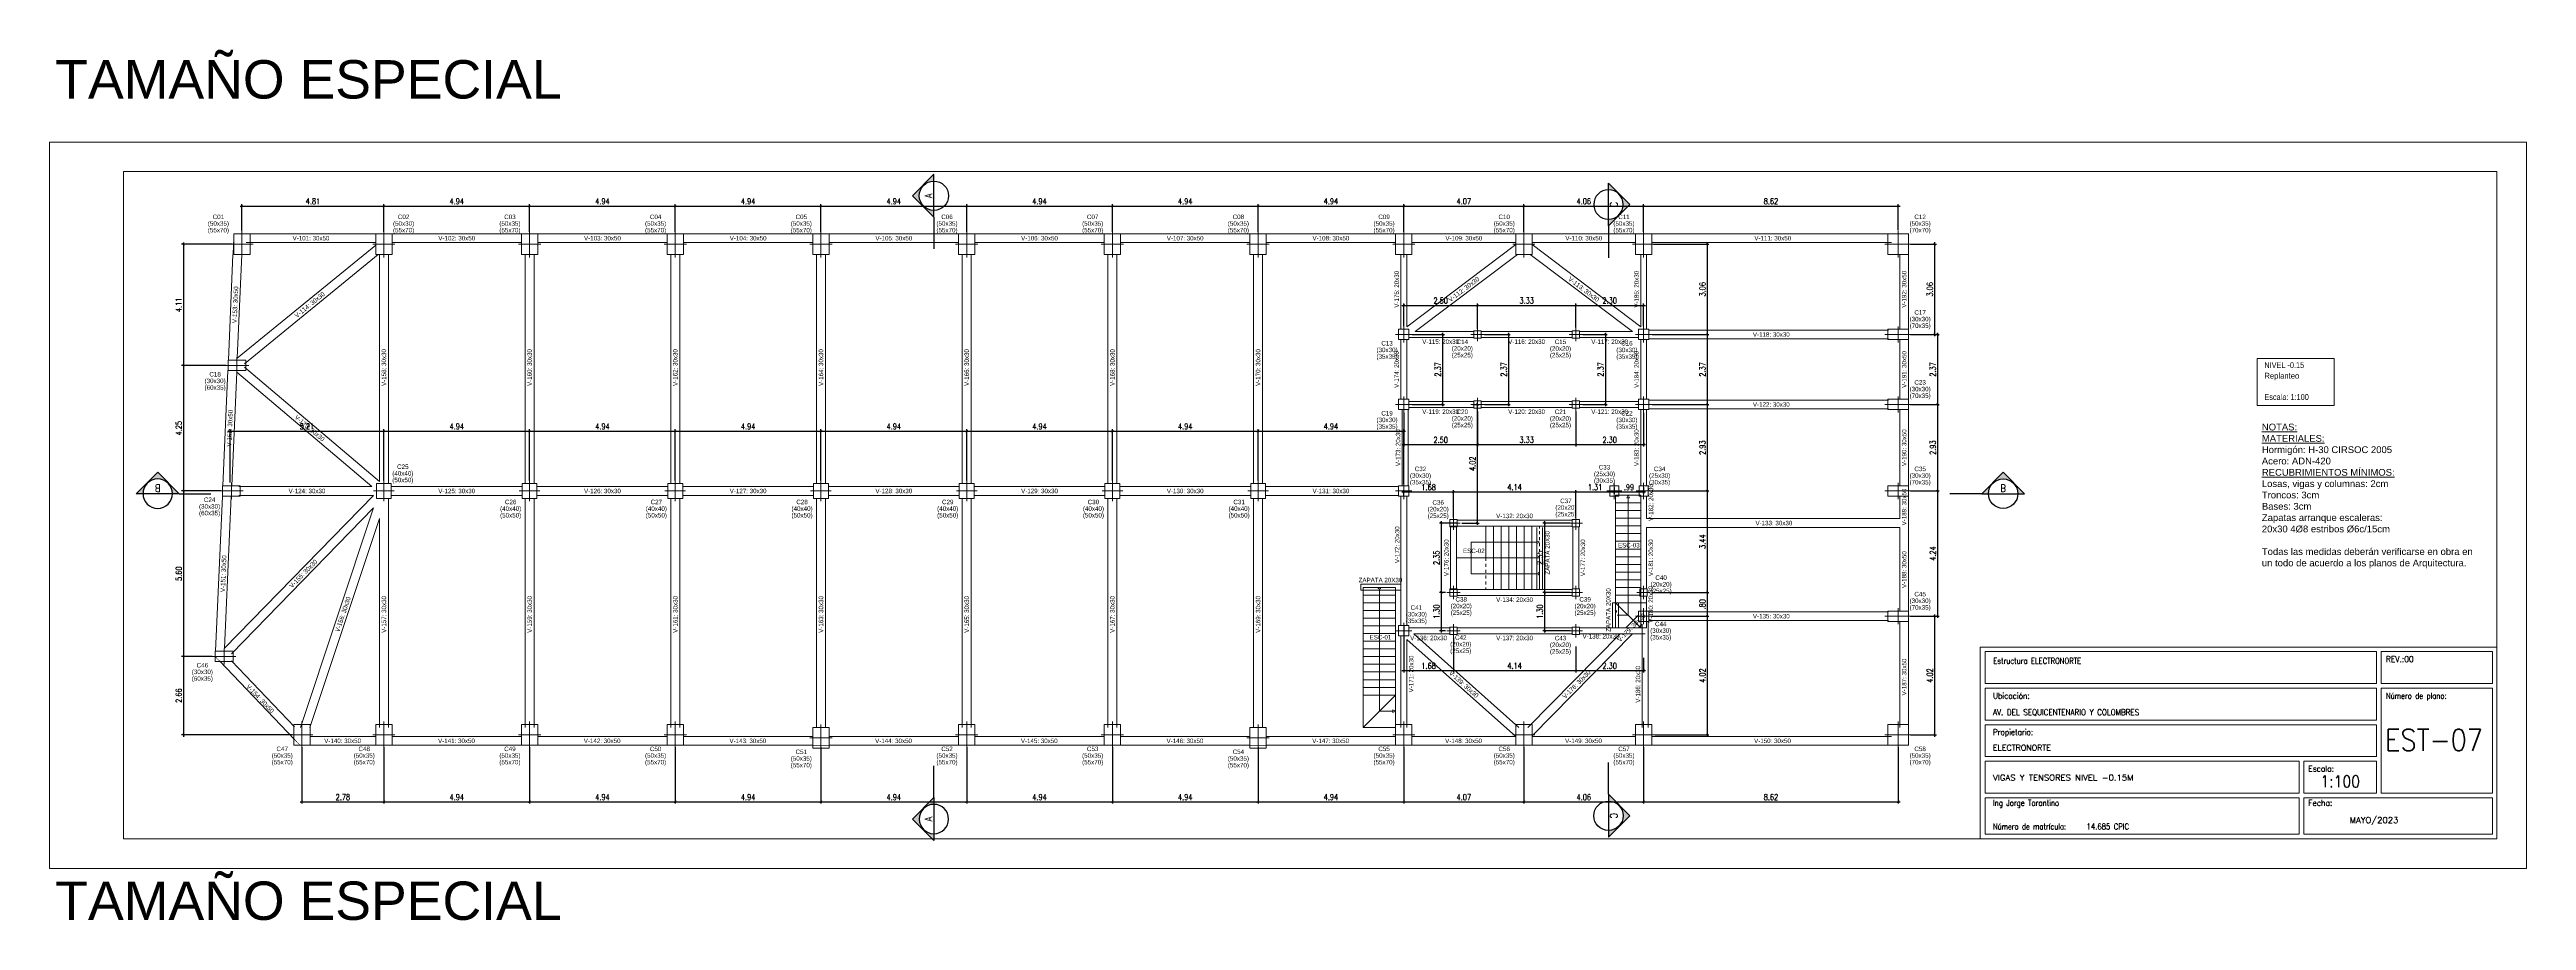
# Model space of a CAD drawing. Header units: millimetres. Extents: x 2 to 158, y -69 to 77.
# Drawn here: x 2.2 to 86.1, y 47.2 to 76.6 of the extents above; entities that cross this region are included whole.
import ezdxf
from ezdxf.enums import TextEntityAlignment as Align

# ---------------------------------------------------------------- set-up
doc = ezdxf.new("R2010")
doc.units = ezdxf.units.MM
doc.linetypes.add('CYPE_PUNTO', pattern=[0.075, 0, -0.075])
doc.linetypes.add('DASHED2', pattern=[0.375, 0.25, -0.125])
for name, color, linetype, lineweight in [('CIM_REFEREN', 2, 'Continuous', 0), ('COLUMNA_DIM', 4, 'Continuous', 9), ('COLUMNA_REF', 3, 'Continuous', 9), ('COLUMNAS_EJES', 1, 'Continuous', 9), ('CYPE', 7, 'Continuous', 0), ('ESC_CONTORNO_ESCALERA', 3, 'Continuous', 0), ('ESC_ESCALON', 2, 'Continuous', 0), ('ESC_GEOMETRIA_APOYO', 2, 'Continuous', 0), ('ESC_LINEA_DE_HUELLA', 9, 'Continuous', 0), ('PILAR_HORMIGON', 2, 'Continuous', 0), ('RECUAD_LIMITES', 2, 'Continuous', 0), ('RECUAD_MARCO', 1, 'Continuous', 20), ('SILUETAS', 6, 'Continuous', 5), ('TABLAS', 1, 'Continuous', 9), ('VIG_CARAS', 5, 'Continuous', 0), ('VIG_DIM_VIGAS', 3, 'Continuous', 9)]:
    doc.layers.add(name, color=color, linetype=linetype, lineweight=lineweight)
doc.layers.add('DN-100-TITULOS 02', color=2, linetype='Continuous')
doc.styles.add('COTAS', font='romans.shx', dxfattribs={"width": 0.7})
doc.styles.add('CYPETXT', font='romans__.ttf', dxfattribs={"height": 0.2})
doc.styles.add('CYPETXT_romans', font='arial.ttf', dxfattribs={"height": 0.2})
doc.styles.add('ROMANS', font='romans.shx', dxfattribs={"width": 0.8})
doc.dimstyles.new('COTA 100', dxfattribs={"dimscale": 200, "dimtxt": 0.001, "dimasz": 0.0004, "dimexe": 0.0003, "dimexo": 0.0003, "dimgap": 0.0003, "dimtad": 1, "dimzin": 4, "dimdsep": 46, "dimtxsty": 'COTAS', "dimblk": 'ARCHTICK', "dimcen": -0.02, "dimdle": 0.0003, "dimclrd": 256, "dimclre": 256, "dimclrt": 2, "dimadec": 0, "dimazin": 0, "dimtfac": 1, "dimtix": 1, "dimtmove": 2, "dimatfit": 3, "dimldrblk": 'ORIGIN', "dimfxl": 1, "dimtolj": 1, "dimtzin": 0, "dimarcsym": 0})

# ---------------------------------------------------------------- blocks, each defined once
blk = doc.blocks.new('Ejes de la columna')
at = {"layer": 'COLUMNAS_EJES'}
for p, q in [((-0.5, 0), (0.5, 0)), ((0, -0.5), (0, 0.5))]:
    blk.add_line(p, q, dxfattribs=at)
blk = doc.blocks.new('ESC01')
at = {"layer": 'ESC_CONTORNO_ESCALERA'}
for p, q in [((45.583, 65.05), (45.583, 61.41)), ((46.683, 65.05), (46.683, 61.41))]:
    blk.add_line(p, q, dxfattribs=at)
blk.add_lwpolyline([(45.583, 61.41), (45.583, 60.31), (45.583, 60.31), (46.683, 60.31), (46.683, 60.31)], dxfattribs=at)
at = {"layer": 'ESC_ESCALON'}
for p, q in [((45.583, 65.05), (46.683, 65.05)), ((45.583, 64.79), (46.683, 64.79)), ((45.583, 64.53), (46.683, 64.53)), ((45.583, 64.27), (46.683, 64.27)), ((45.583, 64.01), (46.683, 64.01)), ((45.583, 63.75), (46.683, 63.75)), ((45.583, 63.49), (46.683, 63.49)), ((45.583, 63.23), (46.683, 63.23)), ((45.583, 62.97), (46.683, 62.97)), ((45.583, 62.71), (46.683, 62.71)), ((45.583, 62.45), (46.683, 62.45)), ((45.583, 62.19), (46.683, 62.19)), ((45.583, 61.93), (46.683, 61.93)), ((45.583, 61.67), (46.683, 61.67)), ((45.583, 61.41), (46.683, 61.41)), ((45.583, 60.31), (46.683, 61.41))]:
    blk.add_line(p, q, dxfattribs=at)
at = {"layer": 'ESC_ESCALON', "linetype": 'CYPE_PUNTO'}
blk.add_line((46.683, 60.31), (46.683, 61.41), dxfattribs=at)
at = {"layer": 'ESC_GEOMETRIA_APOYO'}
blk.add_line((45.583, 60.31), (46.683, 60.31), dxfattribs=at)
at = {"layer": 'ESC_LINEA_DE_HUELLA'}
blk.add_lwpolyline([(46.133, 65), (46.133, 61.41), (46.133, 60.86), (46.593, 60.86)], dxfattribs=at)
blk.add_lwpolyline([(46.593, 60.905), (46.683, 60.86), (46.593, 60.815), (46.593, 60.905)], close=True, dxfattribs=at)
blk.add_arc((46.133, 65.05), 0.05, 180, 0, dxfattribs=at)
blk = doc.blocks.new('ESC02')
at = {"layer": 'ESC_CONTORNO_ESCALERA'}
for p, q in [((50.806, 66.757066), (52.626, 66.757066)), ((52.626, 65.687066), (50.806, 65.687066)), ((50.806, 65.687066), (52.626, 65.687066)), ((49.806, 64.617066), (50.806, 64.617066)), ((52.626, 64.617066), (50.806, 64.617066))]:
    blk.add_line(p, q, dxfattribs=at)
for points in [[(50.806, 66.757066), (49.806, 66.757066), (49.606, 66.757066), (49.606, 65.687066)], [(49.606, 65.687066), (49.606, 64.617066), (49.806, 64.617066)]]:
    blk.add_lwpolyline(points, dxfattribs=at)
at = {"layer": 'ESC_ESCALON'}
for p, q in [((50.806, 65.687066), (50.806, 66.757066)), ((51.066, 65.687066), (51.066, 66.757066)), ((51.326, 65.687066), (51.326, 66.757066)), ((51.586, 65.687066), (51.586, 66.757066)), ((51.846, 65.687066), (51.846, 66.757066)), ((52.106, 65.687066), (52.106, 66.757066)), ((52.366, 65.687066), (52.366, 66.757066)), ((50.806, 65.687066), (49.806, 65.687066)), ((51.066, 65.687066), (51.066, 64.617066)), ((51.326, 65.687066), (51.326, 64.617066)), ((51.586, 65.687066), (51.586, 64.617066)), ((51.846, 65.687066), (51.846, 64.617066)), ((52.106, 65.687066), (52.106, 64.617066)), ((52.366, 65.687066), (52.366, 64.617066)), ((52.626, 65.687066), (52.626, 64.617066))]:
    blk.add_line(p, q, dxfattribs=at)
at = {"layer": 'ESC_ESCALON', "linetype": 'CYPE_PUNTO'}
for p, q in [((52.626, 65.687066), (52.626, 66.757066)), ((50.806, 65.687066), (50.806, 64.617066))]:
    blk.add_line(p, q, dxfattribs=at)
at = {"layer": 'ESC_GEOMETRIA_APOYO'}
for p, q in [((49.806, 66.757066), (49.806, 65.687066)), ((49.806, 65.687066), (49.806, 64.617066))]:
    blk.add_line(p, q, dxfattribs=at)
at = {"layer": 'ESC_LINEA_DE_HUELLA'}
blk.add_lwpolyline([(52.576, 65.152066), (50.806, 65.152066), (50.306, 65.152066), (50.306, 65.687066), (50.306, 66.222066), (50.806, 66.222066), (52.536, 66.222066)], dxfattribs=at)
blk.add_lwpolyline([(52.536, 66.267066), (52.626, 66.222066), (52.536, 66.177066), (52.536, 66.267066)], close=True, dxfattribs=at)
blk.add_arc((52.626, 65.152066), 0.05, 90, 270, dxfattribs=at)
blk = doc.blocks.new('ESC3')
at = {"layer": 'ESC_CONTORNO_ESCALERA'}
for p, q in [((55.241, 63.454), (55.241, 67.944)), ((56.091, 64.304), (56.091, 67.944))]:
    blk.add_line(p, q, dxfattribs=at)
blk.add_lwpolyline([(55.241, 63.454), (56.091, 63.454), (56.291, 63.454), (56.291, 64.304), (56.091, 64.304)], dxfattribs=at)
at = {"layer": 'ESC_ESCALON'}
for p, q in [((56.091, 67.944), (55.241, 67.944)), ((56.091, 67.684), (55.241, 67.684)), ((56.091, 67.424), (55.241, 67.424)), ((56.091, 67.164), (55.241, 67.164)), ((56.091, 66.904), (55.241, 66.904)), ((56.091, 66.644), (55.241, 66.644)), ((56.091, 66.384), (55.241, 66.384)), ((56.091, 66.124), (55.241, 66.124)), ((56.091, 65.864), (55.241, 65.864)), ((56.091, 65.604), (55.241, 65.604)), ((56.091, 65.344), (55.241, 65.344)), ((56.091, 65.084), (55.241, 65.084)), ((56.091, 64.824), (55.241, 64.824)), ((56.091, 64.564), (55.241, 64.564)), ((56.091, 63.454), (55.241, 64.304)), ((56.091, 64.304), (55.241, 64.304))]:
    blk.add_line(p, q, dxfattribs=at)
at = {"layer": 'ESC_GEOMETRIA_APOYO'}
blk.add_line((56.091, 63.454), (56.091, 64.304), dxfattribs=at)
at = {"layer": 'ESC_LINEA_DE_HUELLA'}
blk.add_lwpolyline([(55.291, 63.879), (55.666, 63.879), (55.666, 64.304), (55.666, 67.854)], dxfattribs=at)
blk.add_lwpolyline([(55.621, 67.854), (55.666, 67.944), (55.711, 67.854), (55.621, 67.854)], close=True, dxfattribs=at)
blk = doc.blocks.new('_ArchTick')
at = {"color": 0, "const_width": 0.15}
blk.add_lwpolyline([(-0.5, -0.5), (0.5, 0.5)], dxfattribs=at)
blk = doc.blocks.new('*D38')
at = {"lineweight": -2, "transparency": 16777216}
for p, q in [((8.671, 71.348), (13.6, 71.348)), ((8.731, 70.52), (8.731, 71.408)), ((13.54, 70.469), (13.54, 71.408))]:
    blk.add_line(p, q, dxfattribs=at)
at = {"layer": 'Defpoints', "color": 0, "transparency": 16777216}
for p in [(13.54, 71.348), (8.731, 70.46), (13.54, 70.409)]:
    blk.add_point(p, dxfattribs=at)
at = {"lineweight": -2, "transparency": 16777216, "xscale": 0.08, "yscale": 0.08, "zscale": 0.08, "rotation": 180}
blk.add_blockref('_ArchTick', (8.731, 71.348), dxfattribs=at)
at = {"lineweight": -2, "transparency": 16777216, "xscale": 0.08, "yscale": 0.08, "zscale": 0.08}
blk.add_blockref('_ArchTick', (13.54, 71.348), dxfattribs=at)
at = {"color": 2, "transparency": 16777216, "insert": (11.136, 71.508), "char_height": 0.2, "attachment_point": 5, "style": 'COTAS'}
blk.add_mtext('\\A1;4.81', dxfattribs=at)
blk = doc.blocks.new('_Origin')
at = {"color": 0, "linetype": 'ByBlock', "lineweight": -2}
blk.add_line((0, 0), (-1, 0), dxfattribs=at)
blk.add_circle((0, 0), 0.5, dxfattribs=at)
blk = doc.blocks.new('*D39')
at = {"lineweight": -2, "transparency": 16777216}
for p, q in [((13.48, 71.348), (18.535, 71.348)), ((13.54, 70.469), (13.54, 71.408)), ((18.475, 70.469), (18.475, 71.408))]:
    blk.add_line(p, q, dxfattribs=at)
at = {"layer": 'Defpoints', "color": 0, "transparency": 16777216}
for p in [(18.475, 71.348), (13.54, 70.409), (18.475, 70.409)]:
    blk.add_point(p, dxfattribs=at)
at = {"lineweight": -2, "transparency": 16777216, "xscale": 0.08, "yscale": 0.08, "zscale": 0.08, "rotation": 180}
blk.add_blockref('_ArchTick', (13.54, 71.348), dxfattribs=at)
at = {"lineweight": -2, "transparency": 16777216, "xscale": 0.08, "yscale": 0.08, "zscale": 0.08}
blk.add_blockref('_ArchTick', (18.475, 71.348), dxfattribs=at)
at = {"color": 2, "transparency": 16777216, "insert": (16.007, 71.508), "char_height": 0.2, "attachment_point": 5, "style": 'COTAS'}
blk.add_mtext('\\A1;4.94', dxfattribs=at)
blk = doc.blocks.new('*D40')
at = {"lineweight": -2, "transparency": 16777216}
for p, q in [((18.415, 71.348), (23.47, 71.348)), ((18.475, 70.469), (18.475, 71.408)), ((23.41, 70.469), (23.41, 71.408))]:
    blk.add_line(p, q, dxfattribs=at)
at = {"layer": 'Defpoints', "color": 0, "transparency": 16777216}
for p in [(23.41, 71.348), (18.475, 70.409), (23.41, 70.409)]:
    blk.add_point(p, dxfattribs=at)
at = {"lineweight": -2, "transparency": 16777216, "xscale": 0.08, "yscale": 0.08, "zscale": 0.08, "rotation": 180}
blk.add_blockref('_ArchTick', (18.475, 71.348), dxfattribs=at)
at = {"lineweight": -2, "transparency": 16777216, "xscale": 0.08, "yscale": 0.08, "zscale": 0.08}
blk.add_blockref('_ArchTick', (23.41, 71.348), dxfattribs=at)
at = {"color": 2, "transparency": 16777216, "insert": (20.942, 71.508), "char_height": 0.2, "attachment_point": 5, "style": 'COTAS'}
blk.add_mtext('\\A1;4.94', dxfattribs=at)
blk = doc.blocks.new('*D41')
at = {"lineweight": -2, "transparency": 16777216}
for p, q in [((23.35, 71.348), (28.405, 71.348)), ((23.41, 70.469), (23.41, 71.408)), ((28.345, 70.469), (28.345, 71.408))]:
    blk.add_line(p, q, dxfattribs=at)
at = {"layer": 'Defpoints', "color": 0, "transparency": 16777216}
for p in [(28.345, 71.348), (23.41, 70.409), (28.345, 70.409)]:
    blk.add_point(p, dxfattribs=at)
at = {"lineweight": -2, "transparency": 16777216, "xscale": 0.08, "yscale": 0.08, "zscale": 0.08, "rotation": 180}
blk.add_blockref('_ArchTick', (23.41, 71.348), dxfattribs=at)
at = {"lineweight": -2, "transparency": 16777216, "xscale": 0.08, "yscale": 0.08, "zscale": 0.08}
blk.add_blockref('_ArchTick', (28.345, 71.348), dxfattribs=at)
at = {"color": 2, "transparency": 16777216, "insert": (25.877, 71.508), "char_height": 0.2, "attachment_point": 5, "style": 'COTAS'}
blk.add_mtext('\\A1;4.94', dxfattribs=at)
blk = doc.blocks.new('*D42')
at = {"lineweight": -2, "transparency": 16777216}
for p, q in [((28.285, 71.348), (33.34, 71.348)), ((28.345, 70.469), (28.345, 71.408)), ((33.28, 70.469), (33.28, 71.408))]:
    blk.add_line(p, q, dxfattribs=at)
at = {"layer": 'Defpoints', "color": 0, "transparency": 16777216}
for p in [(33.28, 71.348), (28.345, 70.409), (33.28, 70.409)]:
    blk.add_point(p, dxfattribs=at)
at = {"lineweight": -2, "transparency": 16777216, "xscale": 0.08, "yscale": 0.08, "zscale": 0.08, "rotation": 180}
blk.add_blockref('_ArchTick', (28.345, 71.348), dxfattribs=at)
at = {"lineweight": -2, "transparency": 16777216, "xscale": 0.08, "yscale": 0.08, "zscale": 0.08}
blk.add_blockref('_ArchTick', (33.28, 71.348), dxfattribs=at)
at = {"color": 2, "transparency": 16777216, "insert": (30.812, 71.508), "char_height": 0.2, "attachment_point": 5, "style": 'COTAS'}
blk.add_mtext('\\A1;4.94', dxfattribs=at)
blk = doc.blocks.new('*D43')
at = {"lineweight": -2, "transparency": 16777216}
for p, q in [((33.22, 71.348), (38.275, 71.348)), ((33.28, 70.469), (33.28, 71.408)), ((38.215, 70.469), (38.215, 71.408))]:
    blk.add_line(p, q, dxfattribs=at)
at = {"layer": 'Defpoints', "color": 0, "transparency": 16777216}
for p in [(38.215, 71.348), (33.28, 70.409), (38.215, 70.409)]:
    blk.add_point(p, dxfattribs=at)
at = {"lineweight": -2, "transparency": 16777216, "xscale": 0.08, "yscale": 0.08, "zscale": 0.08, "rotation": 180}
blk.add_blockref('_ArchTick', (33.28, 71.348), dxfattribs=at)
at = {"lineweight": -2, "transparency": 16777216, "xscale": 0.08, "yscale": 0.08, "zscale": 0.08}
blk.add_blockref('_ArchTick', (38.215, 71.348), dxfattribs=at)
at = {"color": 2, "transparency": 16777216, "insert": (35.747, 71.508), "char_height": 0.2, "attachment_point": 5, "style": 'COTAS'}
blk.add_mtext('\\A1;4.94', dxfattribs=at)
blk = doc.blocks.new('*D44')
at = {"lineweight": -2, "transparency": 16777216}
for p, q in [((38.155, 71.348), (43.21, 71.348)), ((38.215, 70.469), (38.215, 71.408)), ((43.15, 70.469), (43.15, 71.408))]:
    blk.add_line(p, q, dxfattribs=at)
at = {"layer": 'Defpoints', "color": 0, "transparency": 16777216}
for p in [(43.15, 71.348), (38.215, 70.409), (43.15, 70.409)]:
    blk.add_point(p, dxfattribs=at)
at = {"lineweight": -2, "transparency": 16777216, "xscale": 0.08, "yscale": 0.08, "zscale": 0.08, "rotation": 180}
blk.add_blockref('_ArchTick', (38.215, 71.348), dxfattribs=at)
at = {"lineweight": -2, "transparency": 16777216, "xscale": 0.08, "yscale": 0.08, "zscale": 0.08}
blk.add_blockref('_ArchTick', (43.15, 71.348), dxfattribs=at)
at = {"color": 2, "transparency": 16777216, "insert": (40.682, 71.508), "char_height": 0.2, "attachment_point": 5, "style": 'COTAS'}
blk.add_mtext('\\A1;4.94', dxfattribs=at)
blk = doc.blocks.new('*D45')
at = {"lineweight": -2, "transparency": 16777216}
for p, q in [((43.09, 71.348), (48.145, 71.348)), ((43.15, 70.469), (43.15, 71.408)), ((48.085, 70.469), (48.085, 71.408))]:
    blk.add_line(p, q, dxfattribs=at)
at = {"layer": 'Defpoints', "color": 0, "transparency": 16777216}
for p in [(48.085, 71.348), (43.15, 70.409), (48.085, 70.409)]:
    blk.add_point(p, dxfattribs=at)
at = {"lineweight": -2, "transparency": 16777216, "xscale": 0.08, "yscale": 0.08, "zscale": 0.08, "rotation": 180}
blk.add_blockref('_ArchTick', (43.15, 71.348), dxfattribs=at)
at = {"lineweight": -2, "transparency": 16777216, "xscale": 0.08, "yscale": 0.08, "zscale": 0.08}
blk.add_blockref('_ArchTick', (48.085, 71.348), dxfattribs=at)
at = {"color": 2, "transparency": 16777216, "insert": (45.617, 71.508), "char_height": 0.2, "attachment_point": 5, "style": 'COTAS'}
blk.add_mtext('\\A1;4.94', dxfattribs=at)
blk = doc.blocks.new('*D46')
at = {"lineweight": -2, "transparency": 16777216}
for p, q in [((48.025, 71.348), (52.215, 71.348)), ((48.085, 70.469), (48.085, 71.408)), ((52.155, 70.469), (52.155, 71.408))]:
    blk.add_line(p, q, dxfattribs=at)
at = {"layer": 'Defpoints', "color": 0, "transparency": 16777216}
for p in [(52.155, 71.348), (48.085, 70.409), (52.155, 70.409)]:
    blk.add_point(p, dxfattribs=at)
at = {"lineweight": -2, "transparency": 16777216, "xscale": 0.08, "yscale": 0.08, "zscale": 0.08, "rotation": 180}
blk.add_blockref('_ArchTick', (48.085, 71.348), dxfattribs=at)
at = {"lineweight": -2, "transparency": 16777216, "xscale": 0.08, "yscale": 0.08, "zscale": 0.08}
blk.add_blockref('_ArchTick', (52.155, 71.348), dxfattribs=at)
at = {"color": 2, "transparency": 16777216, "insert": (50.12, 71.508), "char_height": 0.2, "attachment_point": 5, "style": 'COTAS'}
blk.add_mtext('\\A1;4.07', dxfattribs=at)
blk = doc.blocks.new('*D47')
at = {"lineweight": -2, "transparency": 16777216}
for p, q in [((52.095, 71.348), (56.27, 71.348)), ((52.155, 70.469), (52.155, 71.408)), ((56.21, 70.469), (56.21, 71.408))]:
    blk.add_line(p, q, dxfattribs=at)
at = {"layer": 'Defpoints', "color": 0, "transparency": 16777216}
for p in [(56.21, 71.348), (52.155, 70.409), (56.21, 70.409)]:
    blk.add_point(p, dxfattribs=at)
at = {"lineweight": -2, "transparency": 16777216, "xscale": 0.08, "yscale": 0.08, "zscale": 0.08, "rotation": 180}
blk.add_blockref('_ArchTick', (52.155, 71.348), dxfattribs=at)
at = {"lineweight": -2, "transparency": 16777216, "xscale": 0.08, "yscale": 0.08, "zscale": 0.08}
blk.add_blockref('_ArchTick', (56.21, 71.348), dxfattribs=at)
at = {"color": 2, "transparency": 16777216, "insert": (54.182, 71.508), "char_height": 0.2, "attachment_point": 5, "style": 'COTAS'}
blk.add_mtext('\\A1;4.06', dxfattribs=at)
blk = doc.blocks.new('*D48')
at = {"lineweight": -2, "transparency": 16777216}
for p, q in [((56.15, 71.348), (64.895, 71.348)), ((56.21, 70.469), (56.21, 71.408)), ((64.835, 70.529), (64.835, 71.408))]:
    blk.add_line(p, q, dxfattribs=at)
at = {"layer": 'Defpoints', "color": 0, "transparency": 16777216}
for p in [(64.835, 71.348), (56.21, 70.409), (64.835, 70.469)]:
    blk.add_point(p, dxfattribs=at)
at = {"lineweight": -2, "transparency": 16777216, "xscale": 0.08, "yscale": 0.08, "zscale": 0.08, "rotation": 180}
blk.add_blockref('_ArchTick', (56.21, 71.348), dxfattribs=at)
at = {"lineweight": -2, "transparency": 16777216, "xscale": 0.08, "yscale": 0.08, "zscale": 0.08}
blk.add_blockref('_ArchTick', (64.835, 71.348), dxfattribs=at)
at = {"color": 2, "transparency": 16777216, "insert": (60.522, 71.508), "char_height": 0.2, "attachment_point": 5, "style": 'COTAS'}
blk.add_mtext('\\A1;8.62', dxfattribs=at)
blk = doc.blocks.new('*D49')
at = {"lineweight": -2, "transparency": 16777216}
for p, q in [((8.327, 61.982), (8.327, 63.787)), ((13.54, 62.059), (13.54, 63.787)), ((8.267, 63.727), (13.6, 63.727))]:
    blk.add_line(p, q, dxfattribs=at)
at = {"layer": 'Defpoints', "color": 0, "transparency": 16777216}
for p in [(13.54, 63.727), (8.327, 61.922), (13.54, 61.999)]:
    blk.add_point(p, dxfattribs=at)
at = {"lineweight": -2, "transparency": 16777216, "xscale": 0.08, "yscale": 0.08, "zscale": 0.08, "rotation": 180}
blk.add_blockref('_ArchTick', (8.327, 63.727), dxfattribs=at)
at = {"lineweight": -2, "transparency": 16777216, "xscale": 0.08, "yscale": 0.08, "zscale": 0.08}
blk.add_blockref('_ArchTick', (13.54, 63.727), dxfattribs=at)
at = {"color": 2, "transparency": 16777216, "insert": (10.933, 63.887), "char_height": 0.2, "attachment_point": 5, "style": 'COTAS'}
blk.add_mtext('\\A1;5.21', dxfattribs=at)
blk = doc.blocks.new('*D50')
at = {"lineweight": -2, "transparency": 16777216}
for p, q in [((13.54, 62.059), (13.54, 63.787)), ((18.475, 62.059), (18.475, 63.787)), ((13.48, 63.727), (18.535, 63.727))]:
    blk.add_line(p, q, dxfattribs=at)
at = {"layer": 'Defpoints', "color": 0, "transparency": 16777216}
for p in [(18.475, 63.727), (13.54, 61.999), (18.475, 61.999)]:
    blk.add_point(p, dxfattribs=at)
at = {"lineweight": -2, "transparency": 16777216, "xscale": 0.08, "yscale": 0.08, "zscale": 0.08, "rotation": 180}
blk.add_blockref('_ArchTick', (13.54, 63.727), dxfattribs=at)
at = {"lineweight": -2, "transparency": 16777216, "xscale": 0.08, "yscale": 0.08, "zscale": 0.08}
blk.add_blockref('_ArchTick', (18.475, 63.727), dxfattribs=at)
at = {"color": 2, "transparency": 16777216, "insert": (16.007, 63.887), "char_height": 0.2, "attachment_point": 5, "style": 'COTAS'}
blk.add_mtext('\\A1;4.94', dxfattribs=at)
blk = doc.blocks.new('*D51')
at = {"lineweight": -2, "transparency": 16777216}
for p, q in [((18.475, 62.059), (18.475, 63.787)), ((23.41, 62.059), (23.41, 63.787)), ((18.415, 63.727), (23.47, 63.727))]:
    blk.add_line(p, q, dxfattribs=at)
at = {"layer": 'Defpoints', "color": 0, "transparency": 16777216}
for p in [(23.41, 63.727), (18.475, 61.999), (23.41, 61.999)]:
    blk.add_point(p, dxfattribs=at)
at = {"lineweight": -2, "transparency": 16777216, "xscale": 0.08, "yscale": 0.08, "zscale": 0.08, "rotation": 180}
blk.add_blockref('_ArchTick', (18.475, 63.727), dxfattribs=at)
at = {"lineweight": -2, "transparency": 16777216, "xscale": 0.08, "yscale": 0.08, "zscale": 0.08}
blk.add_blockref('_ArchTick', (23.41, 63.727), dxfattribs=at)
at = {"color": 2, "transparency": 16777216, "insert": (20.942, 63.887), "char_height": 0.2, "attachment_point": 5, "style": 'COTAS'}
blk.add_mtext('\\A1;4.94', dxfattribs=at)
blk = doc.blocks.new('*D52')
at = {"lineweight": -2, "transparency": 16777216}
for p, q in [((23.41, 62.059), (23.41, 63.787)), ((28.345, 62.059), (28.345, 63.787)), ((23.35, 63.727), (28.405, 63.727))]:
    blk.add_line(p, q, dxfattribs=at)
at = {"layer": 'Defpoints', "color": 0, "transparency": 16777216}
for p in [(28.345, 63.727), (23.41, 61.999), (28.345, 61.999)]:
    blk.add_point(p, dxfattribs=at)
at = {"lineweight": -2, "transparency": 16777216, "xscale": 0.08, "yscale": 0.08, "zscale": 0.08, "rotation": 180}
blk.add_blockref('_ArchTick', (23.41, 63.727), dxfattribs=at)
at = {"lineweight": -2, "transparency": 16777216, "xscale": 0.08, "yscale": 0.08, "zscale": 0.08}
blk.add_blockref('_ArchTick', (28.345, 63.727), dxfattribs=at)
at = {"color": 2, "transparency": 16777216, "insert": (25.877, 63.887), "char_height": 0.2, "attachment_point": 5, "style": 'COTAS'}
blk.add_mtext('\\A1;4.94', dxfattribs=at)
blk = doc.blocks.new('*D53')
at = {"lineweight": -2, "transparency": 16777216}
for p, q in [((28.345, 62.059), (28.345, 63.787)), ((33.28, 62.059), (33.28, 63.787)), ((28.285, 63.727), (33.34, 63.727))]:
    blk.add_line(p, q, dxfattribs=at)
at = {"layer": 'Defpoints', "color": 0, "transparency": 16777216}
for p in [(33.28, 63.727), (28.345, 61.999), (33.28, 61.999)]:
    blk.add_point(p, dxfattribs=at)
at = {"lineweight": -2, "transparency": 16777216, "xscale": 0.08, "yscale": 0.08, "zscale": 0.08, "rotation": 180}
blk.add_blockref('_ArchTick', (28.345, 63.727), dxfattribs=at)
at = {"lineweight": -2, "transparency": 16777216, "xscale": 0.08, "yscale": 0.08, "zscale": 0.08}
blk.add_blockref('_ArchTick', (33.28, 63.727), dxfattribs=at)
at = {"color": 2, "transparency": 16777216, "insert": (30.812, 63.887), "char_height": 0.2, "attachment_point": 5, "style": 'COTAS'}
blk.add_mtext('\\A1;4.94', dxfattribs=at)
blk = doc.blocks.new('*D54')
at = {"lineweight": -2, "transparency": 16777216}
for p, q in [((33.28, 62.059), (33.28, 63.787)), ((38.215, 62.059), (38.215, 63.787)), ((33.22, 63.727), (38.275, 63.727))]:
    blk.add_line(p, q, dxfattribs=at)
at = {"layer": 'Defpoints', "color": 0, "transparency": 16777216}
for p in [(38.215, 63.727), (33.28, 61.999), (38.215, 61.999)]:
    blk.add_point(p, dxfattribs=at)
at = {"lineweight": -2, "transparency": 16777216, "xscale": 0.08, "yscale": 0.08, "zscale": 0.08, "rotation": 180}
blk.add_blockref('_ArchTick', (33.28, 63.727), dxfattribs=at)
at = {"lineweight": -2, "transparency": 16777216, "xscale": 0.08, "yscale": 0.08, "zscale": 0.08}
blk.add_blockref('_ArchTick', (38.215, 63.727), dxfattribs=at)
at = {"color": 2, "transparency": 16777216, "insert": (35.747, 63.887), "char_height": 0.2, "attachment_point": 5, "style": 'COTAS'}
blk.add_mtext('\\A1;4.94', dxfattribs=at)
blk = doc.blocks.new('*D55')
at = {"lineweight": -2, "transparency": 16777216}
for p, q in [((38.215, 62.059), (38.215, 63.787)), ((43.15, 62.059), (43.15, 63.787)), ((38.155, 63.727), (43.21, 63.727))]:
    blk.add_line(p, q, dxfattribs=at)
at = {"layer": 'Defpoints', "color": 0, "transparency": 16777216}
for p in [(43.15, 63.727), (38.215, 61.999), (43.15, 61.999)]:
    blk.add_point(p, dxfattribs=at)
at = {"lineweight": -2, "transparency": 16777216, "xscale": 0.08, "yscale": 0.08, "zscale": 0.08, "rotation": 180}
blk.add_blockref('_ArchTick', (38.215, 63.727), dxfattribs=at)
at = {"lineweight": -2, "transparency": 16777216, "xscale": 0.08, "yscale": 0.08, "zscale": 0.08}
blk.add_blockref('_ArchTick', (43.15, 63.727), dxfattribs=at)
at = {"color": 2, "transparency": 16777216, "insert": (40.682, 63.887), "char_height": 0.2, "attachment_point": 5, "style": 'COTAS'}
blk.add_mtext('\\A1;4.94', dxfattribs=at)
blk = doc.blocks.new('*D56')
at = {"lineweight": -2, "transparency": 16777216}
for p, q in [((43.15, 62.059), (43.15, 63.787)), ((48.085, 61.934), (48.085, 63.787)), ((43.09, 63.727), (48.145, 63.727))]:
    blk.add_line(p, q, dxfattribs=at)
at = {"layer": 'Defpoints', "color": 0, "transparency": 16777216}
for p in [(48.085, 63.727), (43.15, 61.999), (48.085, 61.874)]:
    blk.add_point(p, dxfattribs=at)
at = {"lineweight": -2, "transparency": 16777216, "xscale": 0.08, "yscale": 0.08, "zscale": 0.08, "rotation": 180}
blk.add_blockref('_ArchTick', (43.15, 63.727), dxfattribs=at)
at = {"lineweight": -2, "transparency": 16777216, "xscale": 0.08, "yscale": 0.08, "zscale": 0.08}
blk.add_blockref('_ArchTick', (48.085, 63.727), dxfattribs=at)
at = {"color": 2, "transparency": 16777216, "insert": (45.617, 63.887), "char_height": 0.2, "attachment_point": 5, "style": 'COTAS'}
blk.add_mtext('\\A1;4.94', dxfattribs=at)
blk = doc.blocks.new('*D57')
at = {"lineweight": -2, "transparency": 16777216}
for p, q in [((8.396, 70.054), (6.688, 70.054)), ((6.748, 70.114), (6.748, 65.887)), ((8.201, 65.947), (6.688, 65.947))]:
    blk.add_line(p, q, dxfattribs=at)
at = {"layer": 'Defpoints', "color": 0, "transparency": 16777216}
for p in [(8.456, 70.054), (6.748, 65.947), (8.261, 65.947)]:
    blk.add_point(p, dxfattribs=at)
at = {"lineweight": -2, "transparency": 16777216, "xscale": 0.08, "yscale": 0.08, "zscale": 0.08}
for p, rotation in [((6.748, 70.054), 90), ((6.748, 65.947), 270)]:
    blk.add_blockref('_ArchTick', p, dxfattribs=dict(at, rotation=rotation))
at = {"color": 2, "transparency": 16777216, "insert": (6.588, 68), "char_height": 0.2, "attachment_point": 5, "rotation": 90, "style": 'COTAS'}
blk.add_mtext('\\A1;4.11', dxfattribs=at)
blk = doc.blocks.new('*D58')
at = {"lineweight": -2, "transparency": 16777216}
for p, q in [((8.201, 65.947), (6.689, 65.947)), ((6.749, 66.007), (6.749, 61.639)), ((8.014, 61.699), (6.689, 61.699))]:
    blk.add_line(p, q, dxfattribs=at)
at = {"layer": 'Defpoints', "color": 0, "transparency": 16777216}
for p in [(8.261, 65.947), (6.749, 61.699), (8.074, 61.699)]:
    blk.add_point(p, dxfattribs=at)
at = {"lineweight": -2, "transparency": 16777216, "xscale": 0.08, "yscale": 0.08, "zscale": 0.08}
for p, rotation in [((6.749, 65.947), 90), ((6.749, 61.699), 270)]:
    blk.add_blockref('_ArchTick', p, dxfattribs=dict(at, rotation=rotation))
at = {"color": 2, "transparency": 16777216, "insert": (6.589, 63.823), "char_height": 0.2, "attachment_point": 5, "rotation": 90, "style": 'COTAS'}
blk.add_mtext('\\A1;4.25', dxfattribs=at)
blk = doc.blocks.new('*D59')
at = {"lineweight": -2, "transparency": 16777216}
for p, q in [((8.009, 61.699), (6.689, 61.699)), ((6.749, 61.759), (6.749, 56.037)), ((7.721, 56.097), (6.689, 56.097))]:
    blk.add_line(p, q, dxfattribs=at)
at = {"layer": 'Defpoints', "color": 0, "transparency": 16777216}
for p in [(8.069, 61.699), (6.749, 56.097), (7.781, 56.097)]:
    blk.add_point(p, dxfattribs=at)
at = {"lineweight": -2, "transparency": 16777216, "xscale": 0.08, "yscale": 0.08, "zscale": 0.08}
for p, rotation in [((6.749, 61.699), 90), ((6.749, 56.097), 270)]:
    blk.add_blockref('_ArchTick', p, dxfattribs=dict(at, rotation=rotation))
at = {"color": 2, "transparency": 16777216, "insert": (6.589, 58.898), "char_height": 0.2, "attachment_point": 5, "rotation": 90, "style": 'COTAS'}
blk.add_mtext('\\A1;5.60', dxfattribs=at)
blk = doc.blocks.new('*D60')
at = {"lineweight": -2, "transparency": 16777216}
for p, q in [((7.721, 56.097), (6.689, 56.097)), ((6.749, 56.157), (6.749, 53.379)), ((10.427, 53.439), (6.689, 53.439))]:
    blk.add_line(p, q, dxfattribs=at)
at = {"layer": 'Defpoints', "color": 0, "transparency": 16777216}
for p in [(7.781, 56.097), (6.749, 53.439), (10.487, 53.439)]:
    blk.add_point(p, dxfattribs=at)
at = {"lineweight": -2, "transparency": 16777216, "xscale": 0.08, "yscale": 0.08, "zscale": 0.08}
for p, rotation in [((6.749, 56.097), 90), ((6.749, 53.439), 270)]:
    blk.add_blockref('_ArchTick', p, dxfattribs=dict(at, rotation=rotation))
at = {"color": 2, "transparency": 16777216, "insert": (6.589, 54.768), "char_height": 0.2, "attachment_point": 5, "rotation": 90, "style": 'COTAS'}
blk.add_mtext('\\A1;2.66', dxfattribs=at)
blk = doc.blocks.new('*D61')
at = {"lineweight": -2, "transparency": 16777216}
for p, q in [((10.762, 53.029), (10.762, 51.113)), ((13.54, 53.029), (13.54, 51.113)), ((10.702, 51.173), (13.6, 51.173))]:
    blk.add_line(p, q, dxfattribs=at)
at = {"layer": 'Defpoints', "color": 0, "transparency": 16777216}
for p in [(10.762, 53.089), (13.54, 53.089), (13.54, 51.173)]:
    blk.add_point(p, dxfattribs=at)
at = {"lineweight": -2, "transparency": 16777216, "xscale": 0.08, "yscale": 0.08, "zscale": 0.08, "rotation": 180}
blk.add_blockref('_ArchTick', (10.762, 51.173), dxfattribs=at)
at = {"lineweight": -2, "transparency": 16777216, "xscale": 0.08, "yscale": 0.08, "zscale": 0.08}
blk.add_blockref('_ArchTick', (13.54, 51.173), dxfattribs=at)
at = {"color": 2, "transparency": 16777216, "insert": (12.151, 51.333), "char_height": 0.2, "attachment_point": 5, "style": 'COTAS'}
blk.add_mtext('\\A1;2.78', dxfattribs=at)
blk = doc.blocks.new('*D62')
at = {"lineweight": -2, "transparency": 16777216}
for p, q in [((65.245, 70.059), (66.126, 70.059)), ((66.066, 70.119), (66.066, 66.939)), ((65.245, 66.999), (66.126, 66.999))]:
    blk.add_line(p, q, dxfattribs=at)
at = {"layer": 'Defpoints', "color": 0, "transparency": 16777216}
for p in [(65.185, 70.059), (65.185, 66.999), (66.066, 66.999)]:
    blk.add_point(p, dxfattribs=at)
at = {"lineweight": -2, "transparency": 16777216, "xscale": 0.08, "yscale": 0.08, "zscale": 0.08}
for p, rotation in [((66.066, 70.059), 90), ((66.066, 66.999), 270)]:
    blk.add_blockref('_ArchTick', p, dxfattribs=dict(at, rotation=rotation))
at = {"color": 2, "transparency": 16777216, "insert": (65.906, 68.529), "char_height": 0.2, "attachment_point": 5, "rotation": 90, "style": 'COTAS'}
blk.add_mtext('\\A1;3.06', dxfattribs=at)
blk = doc.blocks.new('*D63')
at = {"lineweight": -2, "transparency": 16777216}
for p, q in [((65.245, 66.999), (66.226, 66.999)), ((66.166, 67.059), (66.166, 64.569)), ((65.245, 64.629), (66.226, 64.629))]:
    blk.add_line(p, q, dxfattribs=at)
at = {"layer": 'Defpoints', "color": 0, "transparency": 16777216}
for p in [(65.185, 66.999), (65.185, 64.629), (66.166, 64.629)]:
    blk.add_point(p, dxfattribs=at)
at = {"lineweight": -2, "transparency": 16777216, "xscale": 0.08, "yscale": 0.08, "zscale": 0.08}
for p, rotation in [((66.166, 66.999), 90), ((66.166, 64.629), 270)]:
    blk.add_blockref('_ArchTick', p, dxfattribs=dict(at, rotation=rotation))
at = {"color": 2, "transparency": 16777216, "insert": (66.006, 65.814), "char_height": 0.2, "attachment_point": 5, "rotation": 90, "style": 'COTAS'}
blk.add_mtext('\\A1;2.37', dxfattribs=at)
blk = doc.blocks.new('*D64')
at = {"lineweight": -2, "transparency": 16777216}
for p, q in [((65.245, 64.629), (66.226, 64.629)), ((66.166, 64.689), (66.166, 61.639)), ((65.245, 61.699), (66.226, 61.699))]:
    blk.add_line(p, q, dxfattribs=at)
at = {"layer": 'Defpoints', "color": 0, "transparency": 16777216}
for p in [(65.185, 64.629), (65.185, 61.699), (66.166, 61.699)]:
    blk.add_point(p, dxfattribs=at)
at = {"lineweight": -2, "transparency": 16777216, "xscale": 0.08, "yscale": 0.08, "zscale": 0.08}
for p, rotation in [((66.166, 64.629), 90), ((66.166, 61.699), 270)]:
    blk.add_blockref('_ArchTick', p, dxfattribs=dict(at, rotation=rotation))
at = {"color": 2, "transparency": 16777216, "insert": (66.006, 63.164), "char_height": 0.2, "attachment_point": 5, "rotation": 90, "style": 'COTAS'}
blk.add_mtext('\\A1;2.93', dxfattribs=at)
blk = doc.blocks.new('*D65')
at = {"lineweight": -2, "transparency": 16777216}
for p, q in [((65.245, 61.699), (66.226, 61.699)), ((66.166, 61.759), (66.166, 57.399)), ((65.245, 57.459), (66.226, 57.459))]:
    blk.add_line(p, q, dxfattribs=at)
at = {"layer": 'Defpoints', "color": 0, "transparency": 16777216}
for p in [(65.185, 61.699), (65.185, 57.459), (66.166, 57.459)]:
    blk.add_point(p, dxfattribs=at)
at = {"lineweight": -2, "transparency": 16777216, "xscale": 0.08, "yscale": 0.08, "zscale": 0.08}
for p, rotation in [((66.166, 61.699), 90), ((66.166, 57.459), 270)]:
    blk.add_blockref('_ArchTick', p, dxfattribs=dict(at, rotation=rotation))
at = {"color": 2, "transparency": 16777216, "insert": (66.006, 59.579), "char_height": 0.2, "attachment_point": 5, "rotation": 90, "style": 'COTAS'}
blk.add_mtext('\\A1;4.24', dxfattribs=at)
blk = doc.blocks.new('*D66')
at = {"lineweight": -2, "transparency": 16777216}
for p, q in [((65.245, 57.459), (66.126, 57.459)), ((66.066, 57.519), (66.066, 53.379)), ((65.245, 53.439), (66.126, 53.439))]:
    blk.add_line(p, q, dxfattribs=at)
at = {"layer": 'Defpoints', "color": 0, "transparency": 16777216}
for p in [(65.185, 57.459), (65.185, 53.439), (66.066, 53.439)]:
    blk.add_point(p, dxfattribs=at)
at = {"lineweight": -2, "transparency": 16777216, "xscale": 0.08, "yscale": 0.08, "zscale": 0.08}
for p, rotation in [((66.066, 57.459), 90), ((66.066, 53.439), 270)]:
    blk.add_blockref('_ArchTick', p, dxfattribs=dict(at, rotation=rotation))
at = {"color": 2, "transparency": 16777216, "insert": (65.906, 55.449), "char_height": 0.2, "attachment_point": 5, "rotation": 90, "style": 'COTAS'}
blk.add_mtext('\\A1;4.02', dxfattribs=at)
blk = doc.blocks.new('*D67')
at = {"lineweight": -2, "transparency": 16777216}
for p, q in [((13.54, 53.029), (13.54, 51.113)), ((18.475, 53.029), (18.475, 51.113)), ((13.48, 51.173), (18.535, 51.173))]:
    blk.add_line(p, q, dxfattribs=at)
at = {"layer": 'Defpoints', "color": 0, "transparency": 16777216}
for p in [(13.54, 53.089), (18.475, 53.089), (18.475, 51.173)]:
    blk.add_point(p, dxfattribs=at)
at = {"lineweight": -2, "transparency": 16777216, "xscale": 0.08, "yscale": 0.08, "zscale": 0.08, "rotation": 180}
blk.add_blockref('_ArchTick', (13.54, 51.173), dxfattribs=at)
at = {"lineweight": -2, "transparency": 16777216, "xscale": 0.08, "yscale": 0.08, "zscale": 0.08}
blk.add_blockref('_ArchTick', (18.475, 51.173), dxfattribs=at)
at = {"color": 2, "transparency": 16777216, "insert": (16.007, 51.333), "char_height": 0.2, "attachment_point": 5, "style": 'COTAS'}
blk.add_mtext('\\A1;4.94', dxfattribs=at)
blk = doc.blocks.new('*D68')
at = {"lineweight": -2, "transparency": 16777216}
for p, q in [((18.475, 53.029), (18.475, 51.113)), ((23.41, 53.029), (23.41, 51.113)), ((18.415, 51.173), (23.47, 51.173))]:
    blk.add_line(p, q, dxfattribs=at)
at = {"layer": 'Defpoints', "color": 0, "transparency": 16777216}
for p in [(18.475, 53.089), (23.41, 53.089), (23.41, 51.173)]:
    blk.add_point(p, dxfattribs=at)
at = {"lineweight": -2, "transparency": 16777216, "xscale": 0.08, "yscale": 0.08, "zscale": 0.08, "rotation": 180}
blk.add_blockref('_ArchTick', (18.475, 51.173), dxfattribs=at)
at = {"lineweight": -2, "transparency": 16777216, "xscale": 0.08, "yscale": 0.08, "zscale": 0.08}
blk.add_blockref('_ArchTick', (23.41, 51.173), dxfattribs=at)
at = {"color": 2, "transparency": 16777216, "insert": (20.942, 51.333), "char_height": 0.2, "attachment_point": 5, "style": 'COTAS'}
blk.add_mtext('\\A1;4.94', dxfattribs=at)
blk = doc.blocks.new('*D69')
at = {"lineweight": -2, "transparency": 16777216}
for p, q in [((23.41, 53.029), (23.41, 51.113)), ((28.345, 53.029), (28.345, 51.113)), ((23.35, 51.173), (28.405, 51.173))]:
    blk.add_line(p, q, dxfattribs=at)
at = {"layer": 'Defpoints', "color": 0, "transparency": 16777216}
for p in [(23.41, 53.089), (28.345, 53.089), (28.345, 51.173)]:
    blk.add_point(p, dxfattribs=at)
at = {"lineweight": -2, "transparency": 16777216, "xscale": 0.08, "yscale": 0.08, "zscale": 0.08, "rotation": 180}
blk.add_blockref('_ArchTick', (23.41, 51.173), dxfattribs=at)
at = {"lineweight": -2, "transparency": 16777216, "xscale": 0.08, "yscale": 0.08, "zscale": 0.08}
blk.add_blockref('_ArchTick', (28.345, 51.173), dxfattribs=at)
at = {"color": 2, "transparency": 16777216, "insert": (25.877, 51.333), "char_height": 0.2, "attachment_point": 5, "style": 'COTAS'}
blk.add_mtext('\\A1;4.94', dxfattribs=at)
blk = doc.blocks.new('*D70')
at = {"lineweight": -2, "transparency": 16777216}
for p, q in [((28.345, 53.029), (28.345, 51.113)), ((33.28, 53.029), (33.28, 51.113)), ((28.285, 51.173), (33.34, 51.173))]:
    blk.add_line(p, q, dxfattribs=at)
at = {"layer": 'Defpoints', "color": 0, "transparency": 16777216}
for p in [(28.345, 53.089), (33.28, 53.089), (33.28, 51.173)]:
    blk.add_point(p, dxfattribs=at)
at = {"lineweight": -2, "transparency": 16777216, "xscale": 0.08, "yscale": 0.08, "zscale": 0.08, "rotation": 180}
blk.add_blockref('_ArchTick', (28.345, 51.173), dxfattribs=at)
at = {"lineweight": -2, "transparency": 16777216, "xscale": 0.08, "yscale": 0.08, "zscale": 0.08}
blk.add_blockref('_ArchTick', (33.28, 51.173), dxfattribs=at)
at = {"color": 2, "transparency": 16777216, "insert": (30.812, 51.333), "char_height": 0.2, "attachment_point": 5, "style": 'COTAS'}
blk.add_mtext('\\A1;4.94', dxfattribs=at)
blk = doc.blocks.new('*D7')
at = {"lineweight": -2, "transparency": 16777216}
for p, q in [((33.28, 53.029), (33.28, 51.113)), ((38.215, 53.029), (38.215, 51.113)), ((33.22, 51.173), (38.275, 51.173))]:
    blk.add_line(p, q, dxfattribs=at)
at = {"layer": 'Defpoints', "color": 0, "transparency": 16777216}
for p in [(33.28, 53.089), (38.215, 53.089), (38.215, 51.173)]:
    blk.add_point(p, dxfattribs=at)
at = {"lineweight": -2, "transparency": 16777216, "xscale": 0.08, "yscale": 0.08, "zscale": 0.08, "rotation": 180}
blk.add_blockref('_ArchTick', (33.28, 51.173), dxfattribs=at)
at = {"lineweight": -2, "transparency": 16777216, "xscale": 0.08, "yscale": 0.08, "zscale": 0.08}
blk.add_blockref('_ArchTick', (38.215, 51.173), dxfattribs=at)
at = {"color": 2, "transparency": 16777216, "insert": (35.747, 51.333), "char_height": 0.2, "attachment_point": 5, "style": 'COTAS'}
blk.add_mtext('\\A1;4.94', dxfattribs=at)
blk = doc.blocks.new('*D8')
at = {"lineweight": -2, "transparency": 16777216}
for p, q in [((38.215, 53.029), (38.215, 51.113)), ((43.15, 53.029), (43.15, 51.113)), ((38.155, 51.173), (43.21, 51.173))]:
    blk.add_line(p, q, dxfattribs=at)
at = {"layer": 'Defpoints', "color": 0, "transparency": 16777216}
for p in [(38.215, 53.089), (43.15, 53.089), (43.15, 51.173)]:
    blk.add_point(p, dxfattribs=at)
at = {"lineweight": -2, "transparency": 16777216, "xscale": 0.08, "yscale": 0.08, "zscale": 0.08, "rotation": 180}
blk.add_blockref('_ArchTick', (38.215, 51.173), dxfattribs=at)
at = {"lineweight": -2, "transparency": 16777216, "xscale": 0.08, "yscale": 0.08, "zscale": 0.08}
blk.add_blockref('_ArchTick', (43.15, 51.173), dxfattribs=at)
at = {"color": 2, "transparency": 16777216, "insert": (40.682, 51.333), "char_height": 0.2, "attachment_point": 5, "style": 'COTAS'}
blk.add_mtext('\\A1;4.94', dxfattribs=at)
blk = doc.blocks.new('*D9')
at = {"lineweight": -2, "transparency": 16777216}
for p, q in [((43.15, 53.029), (43.15, 51.113)), ((48.085, 53.029), (48.085, 51.113)), ((43.09, 51.173), (48.145, 51.173))]:
    blk.add_line(p, q, dxfattribs=at)
at = {"layer": 'Defpoints', "color": 0, "transparency": 16777216}
for p in [(43.15, 53.089), (48.085, 53.089), (48.085, 51.173)]:
    blk.add_point(p, dxfattribs=at)
at = {"lineweight": -2, "transparency": 16777216, "xscale": 0.08, "yscale": 0.08, "zscale": 0.08, "rotation": 180}
blk.add_blockref('_ArchTick', (43.15, 51.173), dxfattribs=at)
at = {"lineweight": -2, "transparency": 16777216, "xscale": 0.08, "yscale": 0.08, "zscale": 0.08}
blk.add_blockref('_ArchTick', (48.085, 51.173), dxfattribs=at)
at = {"color": 2, "transparency": 16777216, "insert": (45.617, 51.333), "char_height": 0.2, "attachment_point": 5, "style": 'COTAS'}
blk.add_mtext('\\A1;4.94', dxfattribs=at)
blk = doc.blocks.new('*D10')
at = {"lineweight": -2, "transparency": 16777216}
for p, q in [((48.085, 53.029), (48.085, 51.113)), ((52.155, 53.029), (52.155, 51.113)), ((48.025, 51.173), (52.215, 51.173))]:
    blk.add_line(p, q, dxfattribs=at)
at = {"layer": 'Defpoints', "color": 0, "transparency": 16777216}
for p in [(48.085, 53.089), (52.155, 53.089), (52.155, 51.173)]:
    blk.add_point(p, dxfattribs=at)
at = {"lineweight": -2, "transparency": 16777216, "xscale": 0.08, "yscale": 0.08, "zscale": 0.08, "rotation": 180}
blk.add_blockref('_ArchTick', (48.085, 51.173), dxfattribs=at)
at = {"lineweight": -2, "transparency": 16777216, "xscale": 0.08, "yscale": 0.08, "zscale": 0.08}
blk.add_blockref('_ArchTick', (52.155, 51.173), dxfattribs=at)
at = {"color": 2, "transparency": 16777216, "insert": (50.12, 51.333), "char_height": 0.2, "attachment_point": 5, "style": 'COTAS'}
blk.add_mtext('\\A1;4.07', dxfattribs=at)
blk = doc.blocks.new('*D11')
at = {"lineweight": -2, "transparency": 16777216}
for p, q in [((52.155, 53.029), (52.155, 51.113)), ((56.21, 53.029), (56.21, 51.113)), ((52.095, 51.173), (56.27, 51.173))]:
    blk.add_line(p, q, dxfattribs=at)
at = {"layer": 'Defpoints', "color": 0, "transparency": 16777216}
for p in [(52.155, 53.089), (56.21, 53.089), (56.21, 51.173)]:
    blk.add_point(p, dxfattribs=at)
at = {"lineweight": -2, "transparency": 16777216, "xscale": 0.08, "yscale": 0.08, "zscale": 0.08, "rotation": 180}
blk.add_blockref('_ArchTick', (52.155, 51.173), dxfattribs=at)
at = {"lineweight": -2, "transparency": 16777216, "xscale": 0.08, "yscale": 0.08, "zscale": 0.08}
blk.add_blockref('_ArchTick', (56.21, 51.173), dxfattribs=at)
at = {"color": 2, "transparency": 16777216, "insert": (54.182, 51.333), "char_height": 0.2, "attachment_point": 5, "style": 'COTAS'}
blk.add_mtext('\\A1;4.06', dxfattribs=at)
blk = doc.blocks.new('*D12')
at = {"lineweight": -2, "transparency": 16777216}
for p, q in [((56.21, 53.029), (56.21, 51.113)), ((64.835, 53.029), (64.835, 51.113)), ((56.15, 51.173), (64.895, 51.173))]:
    blk.add_line(p, q, dxfattribs=at)
at = {"layer": 'Defpoints', "color": 0, "transparency": 16777216}
for p in [(56.21, 53.089), (64.835, 53.089), (64.835, 51.173)]:
    blk.add_point(p, dxfattribs=at)
at = {"lineweight": -2, "transparency": 16777216, "xscale": 0.08, "yscale": 0.08, "zscale": 0.08, "rotation": 180}
blk.add_blockref('_ArchTick', (56.21, 51.173), dxfattribs=at)
at = {"lineweight": -2, "transparency": 16777216, "xscale": 0.08, "yscale": 0.08, "zscale": 0.08}
blk.add_blockref('_ArchTick', (64.835, 51.173), dxfattribs=at)
at = {"color": 2, "transparency": 16777216, "insert": (60.522, 51.333), "char_height": 0.2, "attachment_point": 5, "style": 'COTAS'}
blk.add_mtext('\\A1;8.62', dxfattribs=at)
blk = doc.blocks.new('*D13')
at = {"lineweight": -2, "transparency": 16777216}
for p, q in [((56.545, 70.059), (58.422, 70.059)), ((58.362, 70.119), (58.362, 66.939)), ((56.495, 66.999), (58.422, 66.999))]:
    blk.add_line(p, q, dxfattribs=at)
at = {"layer": 'Defpoints', "color": 0, "transparency": 16777216}
for p in [(56.485, 70.059), (56.435, 66.999), (58.362, 66.999)]:
    blk.add_point(p, dxfattribs=at)
at = {"lineweight": -2, "transparency": 16777216, "xscale": 0.08, "yscale": 0.08, "zscale": 0.08}
for p, rotation in [((58.362, 70.059), 90), ((58.362, 66.999), 270)]:
    blk.add_blockref('_ArchTick', p, dxfattribs=dict(at, rotation=rotation))
at = {"color": 2, "transparency": 16777216, "insert": (58.202, 68.529), "char_height": 0.2, "attachment_point": 5, "rotation": 90, "style": 'COTAS'}
blk.add_mtext('\\A1;3.06', dxfattribs=at)
blk = doc.blocks.new('*D14')
at = {"lineweight": -2, "transparency": 16777216}
for p, q in [((56.495, 66.999), (58.422, 66.999)), ((58.362, 67.059), (58.362, 64.569)), ((56.495, 64.629), (58.422, 64.629))]:
    blk.add_line(p, q, dxfattribs=at)
at = {"layer": 'Defpoints', "color": 0, "transparency": 16777216}
for p in [(56.435, 66.999), (56.435, 64.629), (58.362, 64.629)]:
    blk.add_point(p, dxfattribs=at)
at = {"lineweight": -2, "transparency": 16777216, "xscale": 0.08, "yscale": 0.08, "zscale": 0.08}
for p, rotation in [((58.362, 66.999), 90), ((58.362, 64.629), 270)]:
    blk.add_blockref('_ArchTick', p, dxfattribs=dict(at, rotation=rotation))
at = {"color": 2, "transparency": 16777216, "insert": (58.202, 65.814), "char_height": 0.2, "attachment_point": 5, "rotation": 90, "style": 'COTAS'}
blk.add_mtext('\\A1;2.37', dxfattribs=at)
blk = doc.blocks.new('*D15')
at = {"lineweight": -2, "transparency": 16777216}
for p, q in [((56.495, 64.629), (58.422, 64.629)), ((58.362, 64.689), (58.362, 61.639)), ((56.47, 61.699), (58.422, 61.699))]:
    blk.add_line(p, q, dxfattribs=at)
at = {"layer": 'Defpoints', "color": 0, "transparency": 16777216}
for p in [(56.435, 64.629), (56.41, 61.699), (58.362, 61.699)]:
    blk.add_point(p, dxfattribs=at)
at = {"lineweight": -2, "transparency": 16777216, "xscale": 0.08, "yscale": 0.08, "zscale": 0.08}
for p, rotation in [((58.362, 64.629), 90), ((58.362, 61.699), 270)]:
    blk.add_blockref('_ArchTick', p, dxfattribs=dict(at, rotation=rotation))
at = {"color": 2, "transparency": 16777216, "insert": (58.202, 63.164), "char_height": 0.2, "attachment_point": 5, "rotation": 90, "style": 'COTAS'}
blk.add_mtext('\\A1;2.93', dxfattribs=at)
blk = doc.blocks.new('*D16')
at = {"lineweight": -2, "transparency": 16777216}
for p, q in [((56.47, 61.699), (58.422, 61.699)), ((58.362, 61.759), (58.362, 58.203)), ((56.495, 58.263), (58.422, 58.263))]:
    blk.add_line(p, q, dxfattribs=at)
at = {"layer": 'Defpoints', "color": 0, "transparency": 16777216}
for p in [(56.41, 61.699), (56.435, 58.263), (58.362, 58.263)]:
    blk.add_point(p, dxfattribs=at)
at = {"lineweight": -2, "transparency": 16777216, "xscale": 0.08, "yscale": 0.08, "zscale": 0.08}
for p, rotation in [((58.362, 61.699), 90), ((58.362, 58.263), 270)]:
    blk.add_blockref('_ArchTick', p, dxfattribs=dict(at, rotation=rotation))
at = {"color": 2, "transparency": 16777216, "insert": (58.202, 59.981), "char_height": 0.2, "attachment_point": 5, "rotation": 90, "style": 'COTAS'}
blk.add_mtext('\\A1;3.44', dxfattribs=at)
blk = doc.blocks.new('*D17')
at = {"lineweight": -2, "transparency": 16777216}
for p, q in [((56.536, 57.459), (58.422, 57.459)), ((58.362, 57.519), (58.362, 53.379)), ((56.595, 53.439), (58.422, 53.439))]:
    blk.add_line(p, q, dxfattribs=at)
at = {"layer": 'Defpoints', "color": 0, "transparency": 16777216}
for p in [(56.476, 57.459), (56.535, 53.439), (58.362, 53.439)]:
    blk.add_point(p, dxfattribs=at)
at = {"lineweight": -2, "transparency": 16777216, "xscale": 0.08, "yscale": 0.08, "zscale": 0.08}
for p, rotation in [((58.362, 57.459), 90), ((58.362, 53.439), 270)]:
    blk.add_blockref('_ArchTick', p, dxfattribs=dict(at, rotation=rotation))
at = {"color": 2, "transparency": 16777216, "insert": (58.202, 55.449), "char_height": 0.2, "attachment_point": 5, "rotation": 90, "style": 'COTAS'}
blk.add_mtext('\\A1;4.02', dxfattribs=at)
blk = doc.blocks.new('*D18')
at = {"lineweight": -2, "transparency": 16777216}
for p, q in [((48.025, 67.985), (50.645, 67.985)), ((48.085, 67.284), (48.085, 68.045)), ((50.585, 67.184), (50.585, 68.045))]:
    blk.add_line(p, q, dxfattribs=at)
at = {"layer": 'Defpoints', "color": 0, "transparency": 16777216}
for p in [(50.585, 67.985), (48.085, 67.224), (50.585, 67.124)]:
    blk.add_point(p, dxfattribs=at)
at = {"lineweight": -2, "transparency": 16777216, "xscale": 0.08, "yscale": 0.08, "zscale": 0.08, "rotation": 180}
blk.add_blockref('_ArchTick', (48.085, 67.985), dxfattribs=at)
at = {"lineweight": -2, "transparency": 16777216, "xscale": 0.08, "yscale": 0.08, "zscale": 0.08}
blk.add_blockref('_ArchTick', (50.585, 67.985), dxfattribs=at)
at = {"color": 2, "transparency": 16777216, "insert": (49.335, 68.145), "char_height": 0.2, "attachment_point": 5, "style": 'COTAS'}
blk.add_mtext('\\A1;2.50', dxfattribs=at)
blk = doc.blocks.new('*D19')
at = {"lineweight": -2, "transparency": 16777216}
for p, q in [((50.525, 67.985), (53.97, 67.985)), ((50.585, 67.184), (50.585, 68.045)), ((53.91, 67.234), (53.91, 68.045))]:
    blk.add_line(p, q, dxfattribs=at)
at = {"layer": 'Defpoints', "color": 0, "transparency": 16777216}
for p in [(53.91, 67.985), (50.585, 67.124), (53.91, 67.174)]:
    blk.add_point(p, dxfattribs=at)
at = {"lineweight": -2, "transparency": 16777216, "xscale": 0.08, "yscale": 0.08, "zscale": 0.08, "rotation": 180}
blk.add_blockref('_ArchTick', (50.585, 67.985), dxfattribs=at)
at = {"lineweight": -2, "transparency": 16777216, "xscale": 0.08, "yscale": 0.08, "zscale": 0.08}
blk.add_blockref('_ArchTick', (53.91, 67.985), dxfattribs=at)
at = {"color": 2, "transparency": 16777216, "insert": (52.247, 68.145), "char_height": 0.2, "attachment_point": 5, "style": 'COTAS'}
blk.add_mtext('\\A1;3.33', dxfattribs=at)
blk = doc.blocks.new('*D20')
at = {"lineweight": -2, "transparency": 16777216}
for p, q in [((53.85, 67.985), (56.27, 67.985)), ((53.91, 67.234), (53.91, 68.045)), ((56.21, 67.284), (56.21, 68.045))]:
    blk.add_line(p, q, dxfattribs=at)
at = {"layer": 'Defpoints', "color": 0, "transparency": 16777216}
for p in [(56.21, 67.985), (53.91, 67.174), (56.21, 67.224)]:
    blk.add_point(p, dxfattribs=at)
at = {"lineweight": -2, "transparency": 16777216, "xscale": 0.08, "yscale": 0.08, "zscale": 0.08, "rotation": 180}
blk.add_blockref('_ArchTick', (53.91, 67.985), dxfattribs=at)
at = {"lineweight": -2, "transparency": 16777216, "xscale": 0.08, "yscale": 0.08, "zscale": 0.08}
blk.add_blockref('_ArchTick', (56.21, 67.985), dxfattribs=at)
at = {"color": 2, "transparency": 16777216, "insert": (55.06, 68.145), "char_height": 0.2, "attachment_point": 5, "style": 'COTAS'}
blk.add_mtext('\\A1;2.30', dxfattribs=at)
blk = doc.blocks.new('*D21')
at = {"lineweight": -2, "transparency": 16777216}
for p, q in [((48.085, 64.344), (48.085, 63.21)), ((50.585, 64.394), (50.585, 63.21)), ((48.025, 63.27), (50.645, 63.27))]:
    blk.add_line(p, q, dxfattribs=at)
at = {"layer": 'Defpoints', "color": 0, "transparency": 16777216}
for p in [(48.085, 64.404), (50.585, 64.454), (50.585, 63.27)]:
    blk.add_point(p, dxfattribs=at)
at = {"lineweight": -2, "transparency": 16777216, "xscale": 0.08, "yscale": 0.08, "zscale": 0.08, "rotation": 180}
blk.add_blockref('_ArchTick', (48.085, 63.27), dxfattribs=at)
at = {"lineweight": -2, "transparency": 16777216, "xscale": 0.08, "yscale": 0.08, "zscale": 0.08}
blk.add_blockref('_ArchTick', (50.585, 63.27), dxfattribs=at)
at = {"color": 2, "transparency": 16777216, "insert": (49.335, 63.43), "char_height": 0.2, "attachment_point": 5, "style": 'COTAS'}
blk.add_mtext('\\A1;2.50', dxfattribs=at)
blk = doc.blocks.new('*D22')
at = {"lineweight": -2, "transparency": 16777216}
for p, q in [((50.585, 64.394), (50.585, 63.21)), ((53.91, 64.394), (53.91, 63.21)), ((50.525, 63.27), (53.97, 63.27))]:
    blk.add_line(p, q, dxfattribs=at)
at = {"layer": 'Defpoints', "color": 0, "transparency": 16777216}
for p in [(50.585, 64.454), (53.91, 64.454), (53.91, 63.27)]:
    blk.add_point(p, dxfattribs=at)
at = {"lineweight": -2, "transparency": 16777216, "xscale": 0.08, "yscale": 0.08, "zscale": 0.08, "rotation": 180}
blk.add_blockref('_ArchTick', (50.585, 63.27), dxfattribs=at)
at = {"lineweight": -2, "transparency": 16777216, "xscale": 0.08, "yscale": 0.08, "zscale": 0.08}
blk.add_blockref('_ArchTick', (53.91, 63.27), dxfattribs=at)
at = {"color": 2, "transparency": 16777216, "insert": (52.247, 63.43), "char_height": 0.2, "attachment_point": 5, "style": 'COTAS'}
blk.add_mtext('\\A1;3.33', dxfattribs=at)
blk = doc.blocks.new('*D23')
at = {"lineweight": -2, "transparency": 16777216}
for p, q in [((53.91, 64.394), (53.91, 63.21)), ((56.21, 64.344), (56.21, 63.21)), ((53.85, 63.27), (56.27, 63.27))]:
    blk.add_line(p, q, dxfattribs=at)
at = {"layer": 'Defpoints', "color": 0, "transparency": 16777216}
for p in [(53.91, 64.454), (56.21, 64.404), (56.21, 63.27)]:
    blk.add_point(p, dxfattribs=at)
at = {"lineweight": -2, "transparency": 16777216, "xscale": 0.08, "yscale": 0.08, "zscale": 0.08, "rotation": 180}
blk.add_blockref('_ArchTick', (53.91, 63.27), dxfattribs=at)
at = {"lineweight": -2, "transparency": 16777216, "xscale": 0.08, "yscale": 0.08, "zscale": 0.08}
blk.add_blockref('_ArchTick', (56.21, 63.27), dxfattribs=at)
at = {"color": 2, "transparency": 16777216, "insert": (55.06, 63.43), "char_height": 0.2, "attachment_point": 5, "style": 'COTAS'}
blk.add_mtext('\\A1;2.30', dxfattribs=at)
blk = doc.blocks.new('*D24')
at = {"lineweight": -2, "transparency": 16777216}
for p, q in [((48.025, 61.665), (49.828, 61.665)), ((48.085, 61.534), (48.085, 61.725)), ((49.768, 60.798), (49.768, 61.725))]:
    blk.add_line(p, q, dxfattribs=at)
at = {"layer": 'Defpoints', "color": 0, "transparency": 16777216}
for p in [(48.085, 61.474), (49.768, 61.665), (49.768, 60.738)]:
    blk.add_point(p, dxfattribs=at)
at = {"lineweight": -2, "transparency": 16777216, "xscale": 0.08, "yscale": 0.08, "zscale": 0.08, "rotation": 180}
blk.add_blockref('_ArchTick', (48.085, 61.665), dxfattribs=at)
at = {"lineweight": -2, "transparency": 16777216, "xscale": 0.08, "yscale": 0.08, "zscale": 0.08}
blk.add_blockref('_ArchTick', (49.768, 61.665), dxfattribs=at)
at = {"color": 2, "transparency": 16777216, "insert": (48.926, 61.825), "char_height": 0.2, "attachment_point": 5, "style": 'COTAS'}
blk.add_mtext('\\A1;1.68', dxfattribs=at)
blk = doc.blocks.new('*D25')
at = {"lineweight": -2, "transparency": 16777216}
for p, q in [((49.708, 61.665), (53.97, 61.665)), ((49.768, 60.798), (49.768, 61.725)), ((53.91, 60.848), (53.91, 61.725))]:
    blk.add_line(p, q, dxfattribs=at)
at = {"layer": 'Defpoints', "color": 0, "transparency": 16777216}
for p in [(53.91, 61.665), (49.768, 60.738), (53.91, 60.788)]:
    blk.add_point(p, dxfattribs=at)
at = {"lineweight": -2, "transparency": 16777216, "xscale": 0.08, "yscale": 0.08, "zscale": 0.08, "rotation": 180}
blk.add_blockref('_ArchTick', (49.768, 61.665), dxfattribs=at)
at = {"lineweight": -2, "transparency": 16777216, "xscale": 0.08, "yscale": 0.08, "zscale": 0.08}
blk.add_blockref('_ArchTick', (53.91, 61.665), dxfattribs=at)
at = {"color": 2, "transparency": 16777216, "insert": (51.839, 61.825), "char_height": 0.2, "attachment_point": 5, "style": 'COTAS'}
blk.add_mtext('\\A1;4.14', dxfattribs=at)
blk = doc.blocks.new('*D26')
at = {"lineweight": -2, "transparency": 16777216}
for p, q in [((53.85, 61.665), (55.277, 61.665)), ((53.91, 60.848), (53.91, 61.725)), ((55.217, 61.814), (55.217, 61.605))]:
    blk.add_line(p, q, dxfattribs=at)
at = {"layer": 'Defpoints', "color": 0, "transparency": 16777216}
for p in [(55.217, 61.874), (55.217, 61.665), (53.91, 60.788)]:
    blk.add_point(p, dxfattribs=at)
at = {"lineweight": -2, "transparency": 16777216, "xscale": 0.08, "yscale": 0.08, "zscale": 0.08, "rotation": 180}
blk.add_blockref('_ArchTick', (53.91, 61.665), dxfattribs=at)
at = {"lineweight": -2, "transparency": 16777216, "xscale": 0.08, "yscale": 0.08, "zscale": 0.08}
blk.add_blockref('_ArchTick', (55.217, 61.665), dxfattribs=at)
at = {"color": 2, "transparency": 16777216, "insert": (54.563, 61.825), "char_height": 0.2, "attachment_point": 5, "style": 'COTAS'}
blk.add_mtext('\\A1;1.31', dxfattribs=at)
blk = doc.blocks.new('*D27')
at = {"lineweight": -2, "transparency": 16777216}
for p, q in [((55.157, 61.665), (56.27, 61.665)), ((55.217, 61.814), (55.217, 61.605)), ((56.21, 61.814), (56.21, 61.605))]:
    blk.add_line(p, q, dxfattribs=at)
at = {"layer": 'Defpoints', "color": 0, "transparency": 16777216}
for p in [(55.217, 61.874), (56.21, 61.874), (56.21, 61.665)]:
    blk.add_point(p, dxfattribs=at)
at = {"lineweight": -2, "transparency": 16777216, "xscale": 0.08, "yscale": 0.08, "zscale": 0.08, "rotation": 180}
blk.add_blockref('_ArchTick', (55.217, 61.665), dxfattribs=at)
at = {"lineweight": -2, "transparency": 16777216, "xscale": 0.08, "yscale": 0.08, "zscale": 0.08}
blk.add_blockref('_ArchTick', (56.21, 61.665), dxfattribs=at)
at = {"color": 2, "transparency": 16777216, "insert": (55.713, 61.825), "char_height": 0.2, "attachment_point": 5, "style": 'COTAS'}
blk.add_mtext('\\A1;.99', dxfattribs=at)
blk = doc.blocks.new('*D28')
at = {"lineweight": -2, "transparency": 16777216}
for p, q in [((48.085, 57.129), (48.085, 55.558)), ((49.768, 56.729), (49.768, 55.558)), ((48.025, 55.618), (49.828, 55.618))]:
    blk.add_line(p, q, dxfattribs=at)
at = {"layer": 'Defpoints', "color": 0, "transparency": 16777216}
for p in [(48.085, 57.189), (49.768, 56.789), (49.768, 55.618)]:
    blk.add_point(p, dxfattribs=at)
at = {"lineweight": -2, "transparency": 16777216, "xscale": 0.08, "yscale": 0.08, "zscale": 0.08, "rotation": 180}
blk.add_blockref('_ArchTick', (48.085, 55.618), dxfattribs=at)
at = {"lineweight": -2, "transparency": 16777216, "xscale": 0.08, "yscale": 0.08, "zscale": 0.08}
blk.add_blockref('_ArchTick', (49.768, 55.618), dxfattribs=at)
at = {"color": 2, "transparency": 16777216, "insert": (48.926, 55.778), "char_height": 0.2, "attachment_point": 5, "style": 'COTAS'}
blk.add_mtext('\\A1;1.68', dxfattribs=at)
blk = doc.blocks.new('*D29')
at = {"lineweight": -2, "transparency": 16777216}
for p, q in [((49.768, 56.729), (49.768, 55.558)), ((53.91, 56.429), (53.91, 55.558)), ((49.708, 55.618), (53.97, 55.618))]:
    blk.add_line(p, q, dxfattribs=at)
at = {"layer": 'Defpoints', "color": 0, "transparency": 16777216}
for p in [(49.768, 56.789), (53.91, 56.489), (53.91, 55.618)]:
    blk.add_point(p, dxfattribs=at)
at = {"lineweight": -2, "transparency": 16777216, "xscale": 0.08, "yscale": 0.08, "zscale": 0.08, "rotation": 180}
blk.add_blockref('_ArchTick', (49.768, 55.618), dxfattribs=at)
at = {"lineweight": -2, "transparency": 16777216, "xscale": 0.08, "yscale": 0.08, "zscale": 0.08}
blk.add_blockref('_ArchTick', (53.91, 55.618), dxfattribs=at)
at = {"color": 2, "transparency": 16777216, "insert": (51.839, 55.778), "char_height": 0.2, "attachment_point": 5, "style": 'COTAS'}
blk.add_mtext('\\A1;4.14', dxfattribs=at)
blk = doc.blocks.new('*D30')
at = {"lineweight": -2, "transparency": 16777216}
for p, q in [((53.91, 56.429), (53.91, 55.558)), ((53.85, 55.618), (56.27, 55.618)), ((56.21, 56.051), (56.21, 55.558))]:
    blk.add_line(p, q, dxfattribs=at)
at = {"layer": 'Defpoints', "color": 0, "transparency": 16777216}
for p in [(53.91, 56.489), (56.21, 56.111), (56.21, 55.618)]:
    blk.add_point(p, dxfattribs=at)
at = {"lineweight": -2, "transparency": 16777216, "xscale": 0.08, "yscale": 0.08, "zscale": 0.08, "rotation": 180}
blk.add_blockref('_ArchTick', (53.91, 55.618), dxfattribs=at)
at = {"lineweight": -2, "transparency": 16777216, "xscale": 0.08, "yscale": 0.08, "zscale": 0.08}
blk.add_blockref('_ArchTick', (56.21, 55.618), dxfattribs=at)
at = {"color": 2, "transparency": 16777216, "insert": (55.06, 55.778), "char_height": 0.2, "attachment_point": 5, "style": 'COTAS'}
blk.add_mtext('\\A1;2.30', dxfattribs=at)
blk = doc.blocks.new('*D31')
at = {"lineweight": -2, "transparency": 16777216}
for p, q in [((48.37, 66.999), (49.462, 66.999)), ((49.402, 67.059), (49.402, 64.569)), ((48.37, 64.629), (49.462, 64.629))]:
    blk.add_line(p, q, dxfattribs=at)
at = {"layer": 'Defpoints', "color": 0, "transparency": 16777216}
for p in [(48.31, 66.999), (48.31, 64.629), (49.402, 64.629)]:
    blk.add_point(p, dxfattribs=at)
at = {"lineweight": -2, "transparency": 16777216, "xscale": 0.08, "yscale": 0.08, "zscale": 0.08}
for p, rotation in [((49.402, 66.999), 90), ((49.402, 64.629), 270)]:
    blk.add_blockref('_ArchTick', p, dxfattribs=dict(at, rotation=rotation))
at = {"color": 2, "transparency": 16777216, "insert": (49.242, 65.814), "char_height": 0.2, "attachment_point": 5, "rotation": 90, "style": 'COTAS'}
blk.add_mtext('\\A1;2.37', dxfattribs=at)
blk = doc.blocks.new('*D32')
at = {"lineweight": -2, "transparency": 16777216}
for p, q in [((50.82, 66.999), (51.691, 66.999)), ((51.631, 67.059), (51.631, 64.569)), ((50.82, 64.629), (51.691, 64.629))]:
    blk.add_line(p, q, dxfattribs=at)
at = {"layer": 'Defpoints', "color": 0, "transparency": 16777216}
for p in [(50.76, 66.999), (50.76, 64.629), (51.631, 64.629)]:
    blk.add_point(p, dxfattribs=at)
at = {"lineweight": -2, "transparency": 16777216, "xscale": 0.08, "yscale": 0.08, "zscale": 0.08}
for p, rotation in [((51.631, 66.999), 90), ((51.631, 64.629), 270)]:
    blk.add_blockref('_ArchTick', p, dxfattribs=dict(at, rotation=rotation))
at = {"color": 2, "transparency": 16777216, "insert": (51.471, 65.814), "char_height": 0.2, "attachment_point": 5, "rotation": 90, "style": 'COTAS'}
blk.add_mtext('\\A1;2.37', dxfattribs=at)
blk = doc.blocks.new('*D33')
at = {"lineweight": -2, "transparency": 16777216}
for p, q in [((54.145, 66.999), (54.973, 66.999)), ((54.913, 67.059), (54.913, 64.569)), ((54.145, 64.629), (54.973, 64.629))]:
    blk.add_line(p, q, dxfattribs=at)
at = {"layer": 'Defpoints', "color": 0, "transparency": 16777216}
for p in [(54.085, 66.999), (54.085, 64.629), (54.913, 64.629)]:
    blk.add_point(p, dxfattribs=at)
at = {"lineweight": -2, "transparency": 16777216, "xscale": 0.08, "yscale": 0.08, "zscale": 0.08}
for p, rotation in [((54.913, 66.999), 90), ((54.913, 64.629), 270)]:
    blk.add_blockref('_ArchTick', p, dxfattribs=dict(at, rotation=rotation))
at = {"color": 2, "transparency": 16777216, "insert": (54.753, 65.814), "char_height": 0.2, "attachment_point": 5, "rotation": 90, "style": 'COTAS'}
blk.add_mtext('\\A1;2.37', dxfattribs=at)
blk = doc.blocks.new('*D34')
at = {"lineweight": -2, "transparency": 16777216}
for p, q in [((49.883, 60.613), (49.294, 60.613)), ((49.354, 60.673), (49.354, 58.203)), ((49.5, 58.263), (49.294, 58.263))]:
    blk.add_line(p, q, dxfattribs=at)
at = {"layer": 'Defpoints', "color": 0, "transparency": 16777216}
for p in [(49.943, 60.613), (49.354, 58.263), (49.56, 58.263)]:
    blk.add_point(p, dxfattribs=at)
at = {"lineweight": -2, "transparency": 16777216, "xscale": 0.08, "yscale": 0.08, "zscale": 0.08}
for p, rotation in [((49.354, 60.613), 90), ((49.354, 58.263), 270)]:
    blk.add_blockref('_ArchTick', p, dxfattribs=dict(at, rotation=rotation))
at = {"color": 2, "transparency": 16777216, "insert": (49.194, 59.438), "char_height": 0.2, "attachment_point": 5, "rotation": 90, "style": 'COTAS'}
blk.add_mtext('\\A1;2.35', dxfattribs=at)
blk = doc.blocks.new('*D35')
at = {"lineweight": -2, "transparency": 16777216}
for p, q in [((49.495, 58.263), (49.294, 58.263)), ((49.354, 58.323), (49.354, 56.904)), ((49.504, 56.964), (49.294, 56.964))]:
    blk.add_line(p, q, dxfattribs=at)
at = {"layer": 'Defpoints', "color": 0, "transparency": 16777216}
for p in [(49.555, 58.263), (49.354, 56.964), (49.564, 56.964)]:
    blk.add_point(p, dxfattribs=at)
at = {"lineweight": -2, "transparency": 16777216, "xscale": 0.08, "yscale": 0.08, "zscale": 0.08}
for p, rotation in [((49.354, 58.263), 90), ((49.354, 56.964), 270)]:
    blk.add_blockref('_ArchTick', p, dxfattribs=dict(at, rotation=rotation))
at = {"color": 2, "transparency": 16777216, "insert": (49.194, 57.614), "char_height": 0.2, "attachment_point": 5, "rotation": 90, "style": 'COTAS'}
blk.add_mtext('\\A1;1.30', dxfattribs=at)
blk = doc.blocks.new('*D36')
at = {"lineweight": -2, "transparency": 16777216}
for p, q in [((53.725, 60.613), (52.795, 60.613)), ((52.855, 60.673), (52.855, 58.203)), ((53.725, 58.263), (52.795, 58.263))]:
    blk.add_line(p, q, dxfattribs=at)
at = {"layer": 'Defpoints', "color": 0, "transparency": 16777216}
for p in [(53.785, 60.613), (52.855, 58.263), (53.785, 58.263)]:
    blk.add_point(p, dxfattribs=at)
at = {"lineweight": -2, "transparency": 16777216, "xscale": 0.08, "yscale": 0.08, "zscale": 0.08}
for p, rotation in [((52.855, 60.613), 90), ((52.855, 58.263), 270)]:
    blk.add_blockref('_ArchTick', p, dxfattribs=dict(at, rotation=rotation))
at = {"color": 2, "transparency": 16777216, "insert": (52.695, 59.438), "char_height": 0.2, "attachment_point": 5, "rotation": 90, "style": 'COTAS'}
blk.add_mtext('\\A1;2.35', dxfattribs=at)
blk = doc.blocks.new('*D37')
at = {"lineweight": -2, "transparency": 16777216}
for p, q in [((53.725, 58.263), (52.795, 58.263)), ((52.855, 58.323), (52.855, 56.904)), ((53.725, 56.964), (52.795, 56.964))]:
    blk.add_line(p, q, dxfattribs=at)
at = {"layer": 'Defpoints', "color": 0, "transparency": 16777216}
for p in [(53.785, 58.263), (52.855, 56.964), (53.785, 56.964)]:
    blk.add_point(p, dxfattribs=at)
at = {"lineweight": -2, "transparency": 16777216, "xscale": 0.08, "yscale": 0.08, "zscale": 0.08}
for p, rotation in [((52.855, 58.263), 90), ((52.855, 56.964), 270)]:
    blk.add_blockref('_ArchTick', p, dxfattribs=dict(at, rotation=rotation))
at = {"color": 2, "transparency": 16777216, "insert": (52.695, 57.614), "char_height": 0.2, "attachment_point": 5, "rotation": 90, "style": 'COTAS'}
blk.add_mtext('\\A1;1.30', dxfattribs=at)
blk = doc.blocks.new('*D71')
at = {"lineweight": -2, "transparency": 16777216}
for p, q in [((56.495, 58.263), (58.422, 58.263)), ((58.362, 58.323), (58.362, 57.399)), ((56.495, 57.459), (58.422, 57.459))]:
    blk.add_line(p, q, dxfattribs=at)
at = {"layer": 'Defpoints', "color": 0, "transparency": 16777216}
for p in [(56.435, 58.263), (56.435, 57.459), (58.362, 57.459)]:
    blk.add_point(p, dxfattribs=at)
at = {"lineweight": -2, "transparency": 16777216, "xscale": 0.08, "yscale": 0.08, "zscale": 0.08}
for p, rotation in [((58.362, 58.263), 90), ((58.362, 57.459), 270)]:
    blk.add_blockref('_ArchTick', p, dxfattribs=dict(at, rotation=rotation))
at = {"color": 2, "transparency": 16777216, "insert": (58.202, 57.861), "char_height": 0.2, "attachment_point": 5, "rotation": 90, "style": 'COTAS'}
blk.add_mtext('\\A1;.80', dxfattribs=at)
blk = doc.blocks.new('*D72')
at = {"lineweight": -2, "transparency": 16777216}
for p, q in [((50.42, 64.629), (50.635, 64.629)), ((50.575, 64.689), (50.575, 60.553)), ((50.053, 60.613), (50.635, 60.613))]:
    blk.add_line(p, q, dxfattribs=at)
at = {"layer": 'Defpoints', "color": 0, "transparency": 16777216}
for p in [(50.36, 64.629), (49.993, 60.613), (50.575, 60.613)]:
    blk.add_point(p, dxfattribs=at)
at = {"lineweight": -2, "transparency": 16777216, "xscale": 0.08, "yscale": 0.08, "zscale": 0.08}
for p, rotation in [((50.575, 64.629), 90), ((50.575, 60.613), 270)]:
    blk.add_blockref('_ArchTick', p, dxfattribs=dict(at, rotation=rotation))
at = {"color": 2, "transparency": 16777216, "insert": (50.415, 62.621), "char_height": 0.2, "attachment_point": 5, "rotation": 90, "style": 'COTAS'}
blk.add_mtext('\\A1;4.02', dxfattribs=at)
blk = doc.blocks.new('DEN CORTE')
blk.add_hatch(color=256).paths.add_polyline_path([(1.729, 0), (1.9, 0), (1.355, 0.545), (0.81, 0), (0.98, 0, -1)])
for p, q in [((0.81, 0), (0, 0)), ((0.81, 0), (1.355, 0.545)), ((0.81, 0), (1.9, 0)), ((1.9, 0), (1.355, 0.545))]:
    blk.add_line(p, q)
blk.add_circle((1.355, 0), 0.374)
at = {"style": 'ROMANS', "width": 0.8}
for tag, p in [('NUMEROCORTE', (1.355, 0.043)), ('LAMINA', (1.355, -0.233))]:
    blk.add_attdef(tag, text='', height=0.19, dxfattribs=at).set_placement(p, align=Align.CENTER)

msp = doc.modelspace()

# ---------------------------------------------------------------- linework, layer by layer
at = {"layer": 'CYPE', "color": 1}
for points in [[(67.6137, 49.9159), (85.1137, 49.9159), (85.1137, 56.4159), (67.6137, 56.4159), (67.6137, 49.9159)], [(67.7737, 55.1759), (81.0337, 55.1759), (81.0337, 56.2659), (67.7737, 56.2659), (67.7737, 55.1759)], [(81.1937, 55.1759), (84.9637, 55.1759), (84.9637, 56.2659), (81.1937, 56.2659), (81.1937, 55.1759)], [(67.7737, 53.9359), (81.0337, 53.9359), (81.0337, 55.0259), (67.7737, 55.0259), (67.7737, 53.9359)], [(81.1937, 51.4659), (84.9637, 51.4659), (84.9637, 55.0259), (81.1937, 55.0259), (81.1937, 51.4659)], [(67.7737, 52.7059), (81.0337, 52.7059), (81.0337, 53.7859), (67.7737, 53.7859), (67.7737, 52.7059)], [(67.7737, 51.4659), (78.4137, 51.4659), (78.4137, 52.5459), (67.7737, 52.5459), (67.7737, 51.4659)], [(78.5737, 51.4659), (81.0337, 51.4659), (81.0337, 52.5459), (78.5737, 52.5459), (78.5737, 51.4659)], [(67.7737, 50.0759), (78.4137, 50.0759), (78.4137, 51.3059), (67.7737, 51.3059), (67.7737, 50.0759)], [(78.5737, 50.0759), (84.9637, 50.0759), (84.9637, 51.3059), (78.5737, 51.3059), (78.5737, 50.0759)]]:
    msp.add_lwpolyline(points, close=True, dxfattribs=at)
at = {"layer": 'ESC_ESCALON'}
msp.add_line((47.80959, 53.68939), (47.80959, 54.78939), dxfattribs=at)
at = {"layer": 'ESC_LINEA_DE_HUELLA'}
msp.add_arc((55.24104, 57.62039), 0.05, 270, 90, dxfattribs=at)
at = {"layer": 'PILAR_HORMIGON'}
for points in [[(8.45644, 69.70939), (9.00644, 69.70939), (9.00644, 70.40939), (8.45644, 70.40939), (8.45644, 69.70939)], [(13.26459, 69.70939), (13.81459, 69.70939), (13.81459, 70.40939), (13.26459, 70.40939), (13.26459, 69.70939)], [(18.19959, 69.70939), (18.74959, 69.70939), (18.74959, 70.40939), (18.19959, 70.40939), (18.19959, 69.70939)], [(23.13459, 69.70939), (23.68459, 69.70939), (23.68459, 70.40939), (23.13459, 70.40939), (23.13459, 69.70939)], [(28.06959, 69.70939), (28.61959, 69.70939), (28.61959, 70.40939), (28.06959, 70.40939), (28.06959, 69.70939)], [(33.00459, 69.70939), (33.55459, 69.70939), (33.55459, 70.40939), (33.00459, 70.40939), (33.00459, 69.70939)], [(37.93959, 69.70939), (38.48959, 69.70939), (38.48959, 70.40939), (37.93959, 70.40939), (37.93959, 69.70939)], [(42.87459, 69.70939), (43.42459, 69.70939), (43.42459, 70.40939), (42.87459, 70.40939), (42.87459, 69.70939)], [(47.80959, 69.70939), (48.35959, 69.70939), (48.35959, 70.40939), (47.80959, 70.40939), (47.80959, 69.70939)], [(51.87959, 69.70939), (52.42959, 69.70939), (52.42959, 70.40939), (51.87959, 70.40939), (51.87959, 69.70939)], [(55.93466, 69.70939), (56.48466, 69.70939), (56.48466, 70.40939), (55.93466, 70.40939), (55.93466, 69.70939)], [(64.48466, 69.70939), (65.18466, 69.70939), (65.18466, 70.40939), (64.48466, 70.40939), (64.48466, 69.70939)], [(47.90959, 66.82368), (48.25959, 66.82368), (48.25959, 67.17368), (47.90959, 67.17368), (47.90959, 66.82368)], [(50.45959, 66.87368), (50.70959, 66.87368), (50.70959, 67.12368), (50.45959, 67.12368), (50.45959, 66.87368)], [(53.78466, 66.87368), (54.03466, 66.87368), (54.03466, 67.12368), (53.78466, 67.12368), (53.78466, 66.87368)], [(56.03466, 66.82368), (56.38466, 66.82368), (56.38466, 67.17368), (56.03466, 67.17368), (56.03466, 66.82368)], [(64.48466, 66.82368), (65.18466, 66.82368), (65.18466, 67.17368), (64.48466, 67.17368), (64.48466, 66.82368)], [(8.26072, 65.77439), (8.86072, 65.77439), (8.86072, 66.12439), (8.26072, 66.12439), (8.26072, 65.77439)], [(47.90959, 64.45368), (48.25959, 64.45368), (48.25959, 64.80368), (47.90959, 64.80368), (47.90959, 64.45368)], [(50.45959, 64.50368), (50.70959, 64.50368), (50.70959, 64.75368), (50.45959, 64.75368), (50.45959, 64.50368)], [(53.78466, 64.50368), (54.03466, 64.50368), (54.03466, 64.75368), (53.78466, 64.75368), (53.78466, 64.50368)], [(56.03466, 64.45368), (56.38466, 64.45368), (56.38466, 64.80368), (56.03466, 64.80368), (56.03466, 64.45368)], [(64.48466, 64.45368), (65.18466, 64.45368), (65.18466, 64.80368), (64.48466, 64.80368), (64.48466, 64.45368)], [(8.07422, 61.52439), (8.67422, 61.52439), (8.67422, 61.87439), (8.07422, 61.87439), (8.07422, 61.52439)], [(13.28959, 61.44939), (13.78959, 61.44939), (13.78959, 61.94939), (13.28959, 61.94939), (13.28959, 61.44939)], [(18.22459, 61.44939), (18.72459, 61.44939), (18.72459, 61.94939), (18.22459, 61.94939), (18.22459, 61.44939)], [(23.15959, 61.44939), (23.65959, 61.44939), (23.65959, 61.94939), (23.15959, 61.94939), (23.15959, 61.44939)], [(28.09459, 61.44939), (28.59459, 61.44939), (28.59459, 61.94939), (28.09459, 61.94939), (28.09459, 61.44939)], [(33.02959, 61.44939), (33.52959, 61.44939), (33.52959, 61.94939), (33.02959, 61.94939), (33.02959, 61.44939)], [(37.96459, 61.44939), (38.46459, 61.44939), (38.46459, 61.94939), (37.96459, 61.94939), (37.96459, 61.44939)], [(42.89959, 61.44939), (43.39959, 61.44939), (43.39959, 61.94939), (42.89959, 61.94939), (42.89959, 61.44939)], [(47.90959, 61.52439), (48.25959, 61.52439), (48.25959, 61.87439), (47.90959, 61.87439), (47.90959, 61.52439)], [(55.06666, 61.52439), (55.36666, 61.52439), (55.36666, 61.87439), (55.06666, 61.87439), (55.06666, 61.52439)], [(56.05966, 61.52439), (56.35966, 61.52439), (56.35966, 61.87439), (56.05966, 61.87439), (56.05966, 61.52439)], [(64.48466, 61.52439), (65.18466, 61.52439), (65.18466, 61.87439), (64.48466, 61.87439), (64.48466, 61.52439)], [(49.64283, 60.48786), (49.89283, 60.48786), (49.89283, 60.73786), (49.64283, 60.73786), (49.64283, 60.48786)], [(53.78466, 60.48786), (54.03466, 60.48786), (54.03466, 60.73786), (53.78466, 60.73786), (53.78466, 60.48786)], [(49.64283, 58.13786), (49.89283, 58.13786), (49.89283, 58.38786), (49.64283, 58.38786), (49.64283, 58.13786)], [(53.78466, 58.13786), (54.03466, 58.13786), (54.03466, 58.38786), (53.78466, 58.38786), (53.78466, 58.13786)], [(56.08466, 58.13786), (56.33466, 58.13786), (56.33466, 58.38786), (56.08466, 58.38786), (56.08466, 58.13786)], [(47.90959, 56.78939), (48.25959, 56.78939), (48.25959, 57.13939), (47.90959, 57.13939), (47.90959, 56.78939)], [(49.64283, 56.83939), (49.89283, 56.83939), (49.89283, 57.08939), (49.64283, 57.08939), (49.64283, 56.83939)], [(53.78466, 56.83939), (54.03466, 56.83939), (54.03466, 57.08939), (53.78466, 57.08939), (53.78466, 56.83939)], [(56.03466, 57.28439), (56.38466, 57.28439), (56.38466, 57.63439), (56.03466, 57.63439), (56.03466, 57.28439)], [(64.48466, 57.28439), (65.18466, 57.28439), (65.18466, 57.63439), (64.48466, 57.63439), (64.48466, 57.28439)], [(7.82827, 55.91971), (8.42827, 55.91971), (8.42827, 56.26971), (7.82827, 56.26971), (7.82827, 55.91971)], [(10.48672, 53.08939), (11.03672, 53.08939), (11.03672, 53.78939), (10.48672, 53.78939), (10.48672, 53.08939)], [(13.26459, 53.08939), (13.81459, 53.08939), (13.81459, 53.78939), (13.26459, 53.78939), (13.26459, 53.08939)], [(18.19959, 53.08939), (18.74959, 53.08939), (18.74959, 53.78939), (18.19959, 53.78939), (18.19959, 53.08939)], [(23.13459, 53.08939), (23.68459, 53.08939), (23.68459, 53.78939), (23.13459, 53.78939), (23.13459, 53.08939)], [(33.00459, 53.08939), (33.55459, 53.08939), (33.55459, 53.78939), (33.00459, 53.78939), (33.00459, 53.08939)], [(37.93959, 53.08939), (38.48959, 53.08939), (38.48959, 53.78939), (37.93959, 53.78939), (37.93959, 53.08939)], [(47.80959, 53.08939), (48.35959, 53.08939), (48.35959, 53.78939), (47.80959, 53.78939), (47.80959, 53.08939)], [(51.87959, 53.08939), (52.42959, 53.08939), (52.42959, 53.78939), (51.87959, 53.78939), (51.87959, 53.08939)], [(55.93466, 53.08939), (56.48466, 53.08939), (56.48466, 53.78939), (55.93466, 53.78939), (55.93466, 53.08939)], [(64.48466, 53.08939), (65.18466, 53.08939), (65.18466, 53.78939), (64.48466, 53.78939), (64.48466, 53.08939)], [(28.06959, 52.98939), (28.61959, 52.98939), (28.61959, 53.68939), (28.06959, 53.68939), (28.06959, 52.98939)], [(42.87459, 52.98939), (43.42459, 52.98939), (43.42459, 53.68939), (42.87459, 53.68939), (42.87459, 52.98939)]]:
    msp.add_lwpolyline(points, close=True, dxfattribs=at)
at = {"layer": 'RECUAD_LIMITES'}
msp.add_lwpolyline([(2.2137, 48.9159), (86.1137, 48.9159), (86.1137, 73.5159), (2.2137, 73.5159), (2.2137, 48.9159)], close=True, dxfattribs=at)
at = {"layer": 'RECUAD_MARCO'}
msp.add_lwpolyline([(4.7137, 49.9159), (85.1137, 49.9159), (85.1137, 72.5159), (4.7137, 72.5159), (4.7137, 49.9159)], close=True, dxfattribs=at)
at = {"layer": 'SILUETAS', "color": 1, "linetype": 'DASHED2', "const_width": 0.02}
msp.add_lwpolyline([(8.45644, 70.40939), (7.82804, 56.08939), (10.69763, 53.08939), (65.18466, 53.08939), (65.18466, 70.40939), (8.45644, 70.40939)], dxfattribs=at)
at = {"layer": 'TABLAS'}
msp.add_lwpolyline([(76.99609, 64.59553), (79.59709, 64.59553), (79.59709, 66.18553), (76.99609, 66.18553), (76.99609, 64.59553)], close=True, dxfattribs=at)
at = {"layer": 'VIG_CARAS'}
for p, q in [((8.42791, 69.70939), (8.27059, 66.12439)), ((8.57387, 66.19248), (13.26459, 70.02828)), ((8.7282, 69.70939), (8.57387, 66.19248)), ((8.81356, 66.00094), (13.34854, 69.70939)), ((8.875, 70.40939), (13.26459, 70.40939)), ((8.875, 70.10939), (13.26459, 70.10939)), ((13.38959, 69.70939), (13.38959, 62.02267)), ((13.68959, 69.70939), (13.68959, 61.94939)), ((13.81459, 70.40939), (18.19959, 70.40939)), ((13.81459, 70.10939), (18.19959, 70.10939)), ((18.32459, 69.70939), (18.32459, 61.94939)), ((18.62459, 69.70939), (18.62459, 61.94939)), ((18.74959, 70.40939), (23.13459, 70.40939)), ((18.74959, 70.10939), (23.13459, 70.10939)), ((23.25959, 69.70939), (23.25959, 61.94939)), ((23.55959, 69.70939), (23.55959, 61.94939)), ((23.68459, 70.40939), (28.06959, 70.40939)), ((23.68459, 70.10939), (28.06959, 70.10939)), ((28.19459, 69.70939), (28.19459, 61.94939)), ((28.49459, 69.70939), (28.49459, 61.94939)), ((28.61959, 70.40939), (33.00459, 70.40939)), ((28.61959, 70.10939), (33.00459, 70.10939)), ((33.12959, 69.70939), (33.12959, 61.94939)), ((33.42959, 69.70939), (33.42959, 61.94939)), ((33.55459, 70.40939), (37.93959, 70.40939)), ((33.55459, 70.10939), (37.93959, 70.10939)), ((38.06459, 69.70939), (38.06459, 61.94939)), ((38.36459, 69.70939), (38.36459, 61.94939)), ((38.48959, 70.40939), (42.87459, 70.40939)), ((38.48959, 70.10939), (42.87459, 70.10939)), ((42.99959, 69.70939), (42.99959, 61.94939)), ((43.29959, 69.70939), (43.29959, 61.94939)), ((43.42459, 70.40939), (47.80959, 70.40939)), ((43.42459, 70.10939), (47.80959, 70.10939)), ((47.98459, 69.70939), (47.98459, 67.17368)), ((51.87959, 70.04027), (48.18459, 67.26156)), ((48.18459, 69.70939), (48.18459, 67.26156)), ((48.35959, 70.40939), (51.87959, 70.40939)), ((48.35959, 70.10939), (51.87959, 70.10939)), ((51.93875, 69.70939), (48.46714, 67.09868)), ((52.36932, 69.70939), (55.82819, 67.09868)), ((52.42959, 70.40939), (55.93466, 70.40939)), ((52.42959, 70.10939), (55.93466, 70.10939)), ((52.42959, 70.03975), (56.10966, 67.26209)), ((56.10966, 69.70939), (56.10966, 67.26209)), ((56.30966, 69.70939), (56.30966, 67.17368)), ((56.48466, 70.40939), (64.60966, 70.40939)), ((56.48466, 70.10939), (64.60966, 70.10939)), ((64.88466, 69.70939), (64.88466, 67.17368)), ((65.18466, 69.70939), (65.18466, 67.17368)), ((56.38466, 67.14868), (64.50966, 67.14868)), ((47.98459, 66.82368), (47.98459, 64.80368)), ((48.18459, 66.82368), (48.18459, 64.80368)), ((48.25959, 66.89868), (50.45959, 66.89868)), ((48.46714, 67.09868), (50.45959, 67.09868)), ((50.70959, 67.09868), (53.78466, 67.09868)), ((50.70959, 66.89868), (53.78466, 66.89868)), ((54.03466, 67.09868), (55.82819, 67.09868)), ((54.03466, 66.89868), (56.03466, 66.89868)), ((56.10966, 66.82368), (56.10966, 64.80368)), ((56.30966, 66.82368), (56.30966, 64.80368)), ((56.38466, 66.84868), (64.50966, 66.84868)), ((64.88466, 66.82368), (64.88466, 64.80368)), ((65.18466, 66.82368), (65.18466, 64.80368)), ((8.25524, 65.77439), (8.08409, 61.87439)), ((8.55312, 65.7195), (8.38438, 61.87439)), ((8.55312, 65.7195), (13.1299, 61.84939)), ((8.81356, 65.89215), (13.38959, 62.02267)), ((48.25959, 64.72868), (50.45959, 64.72868)), ((50.70959, 64.72868), (53.78466, 64.72868)), ((54.03466, 64.72868), (56.03466, 64.72868)), ((56.38466, 64.77868), (64.50966, 64.77868)), ((48.03459, 64.45368), (48.03459, 61.87439)), ((48.23459, 64.45368), (48.23459, 61.87439)), ((48.25959, 64.52868), (50.45959, 64.52868)), ((50.70959, 64.52868), (53.78466, 64.52868)), ((54.03466, 64.52868), (56.03466, 64.52868)), ((56.10966, 64.45368), (56.10966, 61.87439)), ((56.30966, 64.45368), (56.30966, 61.87439)), ((56.38466, 64.47868), (64.50966, 64.47868)), ((64.88466, 64.45368), (64.88466, 61.87439)), ((65.18466, 64.45368), (65.18466, 61.87439)), ((8.06873, 61.52439), (7.83823, 56.27179)), ((8.14309, 56.37576), (13.18401, 61.54939)), ((8.36902, 61.52439), (8.14309, 56.37576)), ((8.62656, 61.84939), (13.1299, 61.84939)), ((8.62656, 61.54939), (13.18401, 61.54939)), ((13.68959, 61.44939), (13.68959, 53.68939)), ((13.78959, 61.84939), (18.22459, 61.84939)), ((13.78959, 61.54939), (18.22459, 61.54939)), ((18.32459, 61.44939), (18.32459, 53.68939)), ((18.62459, 61.44939), (18.62459, 53.68939)), ((18.72459, 61.84939), (23.15959, 61.84939)), ((18.72459, 61.54939), (23.15959, 61.54939)), ((23.25959, 61.44939), (23.25959, 53.68939)), ((23.55959, 61.44939), (23.55959, 53.68939)), ((23.65959, 61.84939), (28.09459, 61.84939)), ((23.65959, 61.54939), (28.09459, 61.54939)), ((28.19459, 61.44939), (28.19459, 53.68939)), ((28.49459, 61.44939), (28.49459, 53.68939)), ((28.59459, 61.84939), (33.02959, 61.84939)), ((28.59459, 61.54939), (33.02959, 61.54939)), ((33.12959, 61.44939), (33.12959, 53.68939)), ((33.42959, 61.44939), (33.42959, 53.68939)), ((33.52959, 61.84939), (37.96459, 61.84939)), ((33.52959, 61.54939), (37.96459, 61.54939)), ((38.06459, 61.44939), (38.06459, 53.68939)), ((38.36459, 61.44939), (38.36459, 53.68939)), ((38.46459, 61.84939), (42.89959, 61.84939)), ((38.46459, 61.54939), (42.89959, 61.54939)), ((42.99959, 61.44939), (42.99959, 53.68939)), ((43.29959, 61.44939), (43.29959, 53.68939)), ((43.39959, 61.84939), (47.90959, 61.84939)), ((43.39959, 61.54939), (47.90959, 61.54939)), ((47.98459, 61.52439), (47.98459, 57.13939)), ((48.18459, 61.52439), (48.18459, 57.13939)), ((56.10966, 61.52439), (56.10966, 60.61286)), ((56.30966, 61.52439), (56.30966, 60.76286)), ((64.88466, 61.52439), (64.88466, 60.76286)), ((65.18466, 61.52439), (65.18466, 60.61286)), ((8.3807, 56.18975), (13.19135, 61.12703)), ((10.71995, 53.68939), (13.19135, 61.12703)), ((11.03608, 53.68939), (13.38959, 60.77227)), ((13.38959, 60.77227), (13.38959, 53.68939)), ((49.66783, 58.38786), (49.66783, 60.48786)), ((49.86783, 58.38786), (49.86783, 60.48786)), ((49.89283, 60.71286), (53.78466, 60.71286)), ((49.89283, 60.51286), (53.78466, 60.51286)), ((52.58783, 60.46286), (52.58783, 58.36286)), ((52.78783, 60.46286), (52.78783, 58.36286)), ((53.80966, 60.48786), (53.80966, 58.38786)), ((54.00966, 60.48786), (54.00966, 58.38786)), ((56.10966, 58.38786), (56.10966, 60.61286)), ((56.30966, 60.76286), (64.88466, 60.76286)), ((56.30966, 60.46286), (64.88466, 60.46286)), ((56.30966, 58.38786), (56.30966, 60.46286)), ((64.88466, 60.46286), (64.88466, 57.63439)), ((65.18466, 60.61286), (65.18466, 57.63439)), ((46.63103, 58.54035), (47.98459, 58.54035)), ((46.63103, 58.54035), (46.63103, 58.34035)), ((46.63103, 58.34035), (47.98459, 58.34035)), ((53.78466, 58.36286), (49.89283, 58.36286)), ((53.78466, 58.16286), (49.89283, 58.16286)), ((55.15966, 57.91439), (55.15966, 57.06439)), ((55.35966, 57.91439), (55.15966, 57.91439)), ((55.35966, 57.91439), (55.35966, 57.06439)), ((56.10966, 57.63439), (56.10966, 58.13786)), ((56.30966, 57.63439), (56.30966, 58.13786)), ((48.25959, 57.06439), (49.64283, 57.06439)), ((49.89283, 57.06439), (53.78466, 57.06439)), ((54.03466, 57.06439), (56.15966, 57.06439)), ((55.61042, 57.06439), (56.03466, 57.49542)), ((56.03136, 57.06439), (56.15966, 57.19475)), ((56.15966, 57.19475), (56.15966, 53.68939)), ((56.35966, 57.28439), (56.35966, 53.68939)), ((56.38466, 57.60939), (64.50966, 57.60939)), ((56.38466, 57.30939), (64.50966, 57.30939)), ((64.88466, 57.28439), (64.88466, 53.68939)), ((65.18466, 57.28439), (65.18466, 53.68939)), ((47.98459, 56.78939), (47.98459, 53.68939)), ((48.18459, 56.67445), (48.18459, 53.68939)), ((51.87959, 53.38345), (48.18459, 56.67445)), ((48.4224, 56.86439), (49.64283, 56.86439)), ((51.98716, 53.68939), (48.4224, 56.86439)), ((49.89283, 56.86439), (53.78466, 56.86439)), ((52.28861, 53.68939), (55.41357, 56.86439)), ((52.42959, 53.40495), (55.83451, 56.86439)), ((54.03466, 56.86439), (56.15966, 56.86439)), ((7.96549, 55.94568), (10.5117, 53.28377)), ((8.38064, 55.94568), (10.516, 53.71328)), ((11.03672, 53.38939), (13.26459, 53.38939)), ((11.03672, 53.08939), (13.26459, 53.08939)), ((13.81459, 53.38939), (18.19959, 53.38939)), ((13.81459, 53.08939), (18.19959, 53.08939)), ((18.74959, 53.38939), (23.13459, 53.38939)), ((18.74959, 53.08939), (23.13459, 53.08939)), ((23.68459, 53.38939), (28.06959, 53.38939)), ((23.68459, 53.08939), (28.06959, 53.08939)), ((28.61959, 53.38939), (33.00459, 53.38939)), ((28.61959, 53.08939), (33.00459, 53.08939)), ((33.55459, 53.38939), (37.93959, 53.38939)), ((33.55459, 53.08939), (37.93959, 53.08939)), ((38.48959, 53.38939), (42.87459, 53.38939)), ((38.48959, 53.08939), (42.87459, 53.08939)), ((43.42459, 53.38939), (47.80959, 53.38939)), ((43.42459, 53.08939), (47.80959, 53.08939)), ((48.35959, 53.38939), (51.87959, 53.38939)), ((48.35959, 53.08939), (51.87959, 53.08939)), ((52.42959, 53.38939), (55.93466, 53.38939)), ((52.42959, 53.08939), (55.93466, 53.08939)), ((56.48466, 53.38939), (64.60966, 53.38939)), ((56.48466, 53.08939), (64.60966, 53.08939))]:
    msp.add_line(p, q, dxfattribs=at)
at = {"layer": 'VIG_CARAS', "linetype": 'CYPE_PUNTO'}
for p, q in [((55.61042, 57.06439), (56.03136, 57.06439)), ((56.15966, 57.06439), (56.35966, 57.06439)), ((55.41357, 56.86439), (55.83451, 56.86439)), ((56.15966, 56.86439), (56.35966, 56.86439))]:
    msp.add_line(p, q, dxfattribs=at)

# ---------------------------------------------------------------- block references
for name, p in [('ESC3', (0.01863, -6.38968)), ('ESC02', (0.06183, -6.2542)), ('ESC01', (1.12705, -6.62047))]:
    msp.add_blockref(name, p)
at = {"layer": 'COLUMNAS_EJES'}
for p, xscale, yscale in [((8.73144, 70.05939), 0.75, 0.9000000000000001), ((13.53959, 70.05939), 0.75, 0.9000000000000001), ((18.47459, 70.05939), 0.75, 0.9000000000000001), ((23.40959, 70.05939), 0.75, 0.9000000000000001), ((28.34459, 70.05939), 0.75, 0.9000000000000001), ((33.27959, 70.05939), 0.75, 0.9000000000000001), ((38.21459, 70.05939), 0.75, 0.9000000000000001), ((43.14959, 70.05939), 0.75, 0.9000000000000001), ((48.08459, 70.05939), 0.75, 0.9000000000000001), ((52.15459, 70.05939), 0.75, 0.9000000000000001), ((56.20966, 70.05939), 0.75, 0.9000000000000001), ((64.83466, 70.05939), 0.9000000000000001, 0.9000000000000001), ((48.08459, 66.99868), 0.55, 0.55), ((50.58459, 66.99868), 0.4500000000000001, 0.4500000000000001), ((53.90966, 66.99868), 0.4500000000000001, 0.4500000000000001), ((56.20966, 66.99868), 0.55, 0.55), ((64.83466, 66.99868), 0.9000000000000001, 0.55), ((8.56072, 65.94939), 0.8, 0.55), ((48.08459, 64.62868), 0.55, 0.55), ((50.58459, 64.62868), 0.4500000000000001, 0.4500000000000001), ((53.90966, 64.62868), 0.4500000000000001, 0.4500000000000001), ((56.20966, 64.62868), 0.55, 0.55), ((64.83466, 64.62868), 0.9000000000000001, 0.55), ((8.37422, 61.69939), 0.8, 0.55), ((13.53959, 61.69939), 0.7, 0.7), ((18.47459, 61.69939), 0.7, 0.7), ((23.40959, 61.69939), 0.7, 0.7), ((28.34459, 61.69939), 0.7, 0.7), ((33.27959, 61.69939), 0.7, 0.7), ((38.21459, 61.69939), 0.7, 0.7), ((43.14959, 61.69939), 0.7, 0.7), ((48.08459, 61.69939), 0.55, 0.55), ((55.21666, 61.69939), 0.5, 0.55), ((56.20966, 61.69939), 0.5, 0.55), ((64.83466, 61.69939), 0.9000000000000001, 0.55), ((49.76783, 60.61286), 0.4500000000000001, 0.4500000000000001), ((53.90966, 60.61286), 0.4500000000000001, 0.4500000000000001), ((49.76783, 58.26286), 0.4500000000000001, 0.4500000000000001), ((53.90966, 58.26286), 0.4500000000000001, 0.4500000000000001), ((56.20966, 58.26286), 0.4500000000000001, 0.4500000000000001), ((48.08459, 56.96439), 0.55, 0.55), ((49.76783, 56.96439), 0.4500000000000001, 0.4500000000000001), ((53.90966, 56.96439), 0.4500000000000001, 0.4500000000000001), ((56.20966, 57.45939), 0.55, 0.55), ((64.83466, 57.45939), 0.9000000000000001, 0.55), ((8.12827, 56.09471), 0.8, 0.55), ((10.76172, 53.43939), 0.75, 0.9000000000000001), ((13.53959, 53.43939), 0.75, 0.9000000000000001), ((18.47459, 53.43939), 0.75, 0.9000000000000001), ((23.40959, 53.43939), 0.75, 0.9000000000000001), ((28.34459, 53.33939), 0.75, 0.9000000000000001), ((33.27959, 53.43939), 0.75, 0.9000000000000001), ((38.21459, 53.43939), 0.75, 0.9000000000000001), ((43.14959, 53.33939), 0.75, 0.9000000000000001), ((48.08459, 53.43939), 0.75, 0.9000000000000001), ((52.15459, 53.43939), 0.75, 0.9000000000000001), ((56.20966, 53.43939), 0.75, 0.9000000000000001), ((64.83466, 53.43939), 0.9000000000000001, 0.9000000000000001)]:
    msp.add_blockref('Ejes de la columna', p, dxfattribs=dict(at, xscale=xscale, yscale=yscale))
at = {"layer": 'DN-100-TITULOS 02', "xscale": 1.329999999999984, "yscale": 1.329999999999984, "zscale": 1.329999999999984}
for p, rotation, values in [((32.17016, 69.89468), 90, {'NUMEROCORTE': 'A'}), ((55.01895, 52.5045), 270, {'NUMEROCORTE': 'C'})]:
    msp.add_blockref('DEN CORTE', p, dxfattribs=dict(at, rotation=rotation)).add_auto_attribs(values)
at = {"layer": 'DN-100-TITULOS 02'}
ref = msp.add_blockref('DEN CORTE', (55.01895, 69.59761), dxfattribs=dict(at, xscale=-1.329999999999984, yscale=1.329999999999984, zscale=1.329999999999984, rotation=270))
ref.add_attrib('NUMEROCORTE', 'C', dxfattribs={"layer": '0', "height": 0.2527, "rotation": 270, "style": 'ROMANS', "text_generation_flag": 2, "width": 0.8}).set_placement((55.07679, 71.39953), align=Align.CENTER)
ref = msp.add_blockref('DEN CORTE', (7.67918, 61.60772), dxfattribs=dict(at, xscale=-1.329999999999984, yscale=1.329999999999984, zscale=1.329999999999984))
ref.add_attrib('NUMEROCORTE', 'B', dxfattribs={"layer": '0', "height": 0.2527, "style": 'ROMANS', "text_generation_flag": 2, "width": 0.8}).set_placement((5.87726, 61.66557), align=Align.CENTER)
at = {"layer": 'DN-100-TITULOS 02', "xscale": 1.329999999999984, "yscale": 1.329999999999984, "zscale": 1.329999999999984}
msp.add_blockref('DEN CORTE', (66.58514, 61.60772), dxfattribs=at).add_auto_attribs({'NUMEROCORTE': 'B'})
at = {"layer": 'DN-100-TITULOS 02'}
ref = msp.add_blockref('DEN CORTE', (32.17016, 52.39234), dxfattribs=dict(at, xscale=-1.329999999999984, yscale=1.329999999999984, zscale=1.329999999999984, rotation=90))
ref.add_attrib('NUMEROCORTE', 'A', dxfattribs={"layer": '0', "height": 0.2527, "rotation": 90, "style": 'ROMANS', "text_generation_flag": 2, "width": 0.8}).set_placement((32.11231, 50.59042), align=Align.CENTER)

# ---------------------------------------------------------------- texts
at = {"layer": 'CIM_REFEREN', "char_height": 1.3, "attachment_point": 1, "style": 'CYPETXT_romans'}
for insert in [(2.40691, 76.28758), (2.40691, 48.47504)]:
    msp.add_mtext_dynamic_manual_height_columns('TAMAÑO ESPECIAL', width=20.4097016, gutter_width=12.5, heights=[0], dxfattribs=dict(at, insert=insert))
at = {"layer": 'COLUMNA_DIM', "style": 'CYPETXT_romans', "width": 0.824404}
for s, p in [('(50x35)', (7.93362, 70.75689)), ('(55x70)', (7.93362, 70.53189)), ('(50x30)', (14.20597, 70.75689)), ('(55x70)', (14.20597, 70.53189)), ('(50x35)', (17.80822, 70.75689)), ('(55x70)', (17.80822, 70.53189)), ('(50x35)', (22.74322, 70.75689)), ('(55x70)', (22.74322, 70.53189)), ('(50x35)', (27.67822, 70.75689)), ('(55x70)', (27.67822, 70.53189)), ('(50x35)', (32.61322, 70.75689)), ('(55x70)', (32.61322, 70.53189)), ('(50x35)', (37.54822, 70.75689)), ('(55x70)', (37.54822, 70.53189)), ('(50x35)', (42.48322, 70.75689)), ('(55x70)', (42.48322, 70.53189)), ('(50x35)', (47.41822, 70.75689)), ('(55x70)', (47.41822, 70.53189)), ('(50x35)', (51.48822, 70.75689)), ('(55x70)', (51.48822, 70.53189)), ('(50x35)', (55.54329, 70.75689)), ('(55x70)', (55.54329, 70.53189)), ('(50x35)', (65.57604, 70.75689)), ('(70x70)', (65.57604, 70.53189)), ('(30x30)', (65.57604, 67.52118)), ('(70x35)', (65.57604, 67.29618)), ('(30x30)', (47.51822, 66.47618)), ('(35x35)', (47.51822, 66.25118)), ('(20x20)', (50.06822, 66.52618)), ('(25x25)', (50.06822, 66.30118)), ('(20x20)', (53.39329, 66.52618)), ('(25x25)', (53.39329, 66.30118)), ('(30x30)', (55.64329, 66.47618)), ('(35x35)', (55.64329, 66.25118)), ('(30x30)', (7.82218, 65.42689)), ('(60x35)', (7.82218, 65.20189)), ('(30x30)', (65.57604, 65.15118)), ('(70x35)', (65.57604, 64.92618)), ('(30x30)', (47.51822, 64.10618)), ('(35x35)', (47.51822, 63.88118)), ('(20x20)', (50.06822, 64.15618)), ('(25x25)', (50.06822, 63.93118)), ('(20x20)', (53.39329, 64.15618)), ('(25x25)', (53.39329, 63.93118)), ('(30x30)', (55.64329, 64.10618)), ('(35x35)', (55.64329, 63.88118)), ('(40x40)', (14.18097, 62.29689)), ('(50x50)', (14.18097, 62.07189)), ('(30x30)', (48.65097, 62.22189)), ('(25x30)', (54.88286, 62.27713)), ('(30x35)', (54.88286, 62.05213)), ('(25x30)', (56.75104, 62.22189)), ('(30x30)', (65.57604, 62.22189)), ('(30x30)', (7.63518, 61.17689)), ('(35x35)', (48.65097, 61.99689)), ('(30x35)', (56.75104, 61.99689)), ('(70x35)', (65.57604, 61.99689)), ('(60x35)', (7.63518, 60.95189)), ('(40x40)', (17.83322, 61.10189)), ('(50x50)', (17.83322, 60.87689)), ('(40x40)', (22.76822, 61.10189)), ('(50x50)', (22.76822, 60.87689)), ('(40x40)', (27.70322, 61.10189)), ('(50x50)', (27.70322, 60.87689)), ('(40x40)', (32.63822, 61.10189)), ('(50x50)', (32.63822, 60.87689)), ('(40x40)', (37.57322, 61.10189)), ('(50x50)', (37.57322, 60.87689)), ('(40x40)', (42.50822, 61.10189)), ('(50x50)', (42.50822, 60.87689)), ('(20x20)', (49.25145, 61.08536)), ('(25x25)', (49.25145, 60.86036)), ('(20x20)', (53.5777, 61.13902)), ('(25x25)', (53.5777, 60.91402)), ('(20x20)', (56.80144, 58.53994)), ('(25x25)', (56.80144, 58.31494)), ('(30x30)', (65.57604, 57.98189)), ('(30x30)', (48.51009, 57.52642)), ('(35x35)', (48.51009, 57.30142)), ('(20x20)', (50.03134, 57.80457)), ('(25x25)', (50.03134, 57.57957)), ('(20x20)', (54.22781, 57.80314)), ('(25x25)', (54.22781, 57.57814)), ('(30x30)', (56.79016, 56.97162)), ('(70x35)', (65.57604, 57.75689)), ('(20x20)', (50.01639, 56.51373)), ('(25x25)', (50.01639, 56.28873)), ('(20x20)', (53.39329, 56.49189)), ('(25x25)', (53.39329, 56.26689)), ('(35x35)', (56.79016, 56.74662)), ('(30x30)', (7.38932, 55.57429)), ('(60x35)', (7.38932, 55.34929)), ('(50x35)', (10.09535, 52.74189)), ('(55x70)', (10.09535, 52.51689)), ('(50x35)', (12.87322, 52.74189)), ('(55x70)', (12.87322, 52.51689)), ('(50x35)', (17.80822, 52.74189)), ('(55x70)', (17.80822, 52.51689)), ('(50x35)', (22.74322, 52.74189)), ('(55x70)', (22.74322, 52.51689)), ('(50x35)', (27.67822, 52.64189)), ('(55x70)', (27.67822, 52.41689)), ('(50x35)', (32.61322, 52.74189)), ('(55x70)', (32.61322, 52.51689)), ('(50x35)', (37.54822, 52.74189)), ('(55x70)', (37.54822, 52.51689)), ('(50x35)', (42.48322, 52.64189)), ('(55x70)', (42.48322, 52.41689)), ('(50x35)', (47.41822, 52.74189)), ('(55x70)', (47.41822, 52.51689)), ('(50x35)', (51.48822, 52.74189)), ('(55x70)', (51.48822, 52.51689)), ('(50x35)', (55.54329, 52.74189)), ('(55x70)', (55.54329, 52.51689)), ('(50x35)', (65.57604, 52.74189)), ('(70x70)', (65.57604, 52.51689))]:
    msp.add_text(s, height=0.153333, dxfattribs=at).set_placement(p, align=Align.MIDDLE_CENTER)
at = {"layer": 'COLUMNA_REF', "style": 'CYPETXT_romans', "width": 0.864}
for s, p in [('C01', (7.93362, 70.98189)), ('C02', (14.20597, 70.98189)), ('C03', (17.80822, 70.98189)), ('C04', (22.74322, 70.98189)), ('C05', (27.67822, 70.98189)), ('C06', (32.61322, 70.98189)), ('C07', (37.54822, 70.98189)), ('C08', (42.48322, 70.98189)), ('C09', (47.41822, 70.98189)), ('C10', (51.48822, 70.98189)), ('C11', (55.54329, 70.98189)), ('C12', (65.57604, 70.98189)), ('C17', (65.57604, 67.74618)), ('C13', (47.51822, 66.70118)), ('C14', (50.06822, 66.75118)), ('C15', (53.39329, 66.75118)), ('C16', (55.64329, 66.70118)), ('C18', (7.82218, 65.65189)), ('C23', (65.57604, 65.37618)), ('C19', (47.51822, 64.33118)), ('C20', (50.06822, 64.38118)), ('C21', (53.39329, 64.38118)), ('C22', (55.64329, 64.33118)), ('C25', (14.18097, 62.52189)), ('C32', (48.65097, 62.44689)), ('C33', (54.88286, 62.50213)), ('C34', (56.75104, 62.44689)), ('C35', (65.57604, 62.44689)), ('C24', (7.63518, 61.40189)), ('C26', (17.83322, 61.32689)), ('C27', (22.76822, 61.32689)), ('C28', (27.70322, 61.32689)), ('C29', (32.63822, 61.32689)), ('C30', (37.57322, 61.32689)), ('C31', (42.50822, 61.32689)), ('C36', (49.25145, 61.31036)), ('C37', (53.5777, 61.36402)), ('C40', (56.80144, 58.76494)), ('C38', (50.03134, 58.02957)), ('C39', (54.22781, 58.02814)), ('C45', (65.57604, 58.20689)), ('C41', (48.51009, 57.75142)), ('C44', (56.79016, 57.19662)), ('C42', (50.01639, 56.73873)), ('C43', (53.39329, 56.71689)), ('C46', (7.38932, 55.79929)), ('C47', (10.09535, 52.96689)), ('C48', (12.87322, 52.96689)), ('C49', (17.80822, 52.96689)), ('C50', (22.74322, 52.96689)), ('C51', (27.67822, 52.86689)), ('C52', (32.61322, 52.96689)), ('C53', (37.54822, 52.96689)), ('C54', (42.48322, 52.86689)), ('C55', (47.41822, 52.96689)), ('C56', (51.48822, 52.96689)), ('C57', (55.54329, 52.96689)), ('C58', (65.57604, 52.96689))]:
    msp.add_text(s, height=0.153333, dxfattribs=at).set_placement(p, align=Align.MIDDLE_CENTER)
at = {"layer": 'CYPE', "color": 5, "style": 'CYPETXT'}
for s, width, p in [('Estructura ELECTRONORTE', 0.842437, (68.0537, 55.8459)), ('AV. DEL SEQUICENTENARIO Y COLOMBRES', 0.887423, (68.0437, 54.1059)), ('ELECTRONORTE', 0.974409, (68.0437, 52.9059)), ('VIGAS Y TENSORES NIVEL -0.15M', 1.047361, (68.0437, 51.89153)), ('Ing Jorge Tarantino', 0.851105, (68.0437, 51.0359)), ('14.685 CPIC', 0.851936, (71.2137, 50.2359)), ('MAYO/2023', 1.047361, (80.1237, 50.4559))]:
    msp.add_text(s, height=0.2, dxfattribs=dict(at, width=width)).set_placement(p)
at = {"layer": 'CYPE', "color": 4, "style": 'CYPETXT'}
for s, width, p in [('REV.:00', 0.927655, (81.3537, 55.9059)), ('Ubicación:', 0.90604, (68.0437, 54.6659)), ('Número de plano:', 0.844847, (81.3537, 54.6659)), ('Propietario:', 0.885908, (68.0437, 53.4359)), ('Escala:', 0.925891, (78.7237, 52.1959)), ('Fecha:', 0.933698, (78.7237, 51.0359)), ('Número de matrícula:', 0.83516, (68.0437, 50.2359))]:
    msp.add_text(s, height=0.2, dxfattribs=dict(at, width=width)).set_placement(p)
at = {"layer": 'CYPE', "color": 5, "style": 'CYPETXT'}
for s, height, width, p in [('EST-07', 0.733333, 0.872274, (82.9837, 52.90257)), ('1:100', 0.4, 0.869965, (79.8037, 51.6659))]:
    msp.add_text(s, height=height, dxfattribs=dict(at, width=width)).set_placement(p, align=Align.CENTER)
at = {"layer": 'TABLAS', "style": 'CYPETXT_romans'}
for s, width, p in [('NIVEL -0.15', 0.850083, (77.23609, 65.96053)), ('Replanteo', 0.92888, (77.23609, 65.60053)), ('Escala: 1:100', 0.854937, (77.23609, 64.88053))]:
    msp.add_text(s, height=0.2, dxfattribs=dict(at, width=width)).set_placement(p, align=Align.MIDDLE_LEFT)
at = {"layer": 'TABLAS', "insert": (77.15042, 63.97884), "char_height": 0.23, "attachment_point": 1, "style": 'CYPETXT_romans'}
msp.add_mtext_dynamic_manual_height_columns('{\\LNOTAS:\\PMATERIALES:\\P}Hormigón: H-30 CIRSOC 2005\\PAcero: ADN-420\\P{\\LRECUBRIMIENTOS MÍNIMOS:\\P}Losas, vigas y columnas: 2cm\\PTroncos: 3cm\\PBases: 3cm\\PZapatas arranque escaleras: \\P20x30 4%%C8 estribos %%C6c/15cm\\P\\PTodas las medidas deberán verificarse en obra en un todo de acuerdo a los planos de Arquitectura.', width=7.4812427, gutter_width=0.9, heights=[0], dxfattribs=at)
at = {"layer": 'VIG_DIM_VIGAS', "style": 'CYPETXT_romans', "width": 0.783571}
for s, height, p in [('V-101: 30x50', 0.1533333, (11.0698, 70.25939)), ('V-102: 30x50', 0.1533333, (16.00709, 70.25939)), ('V-103: 30x50', 0.1533333, (20.94209, 70.25939)), ('V-104: 30x50', 0.1533333, (25.87709, 70.25939)), ('V-105: 30x50', 0.1533333, (30.81209, 70.25939)), ('V-106: 30x50', 0.1533333, (35.74709, 70.25939)), ('V-107: 30x50', 0.1533333, (40.68209, 70.25939)), ('V-108: 30x50', 0.1533333, (45.61709, 70.25939)), ('V-109: 30x50', 0.1533333, (50.11959, 70.25939)), ('V-110: 30x50', 0.1533333, (54.18213, 70.25939)), ('V-111: 30x50', 0.1533333, (60.58466, 70.25939)), ('V-115: 20x30', 0.1533333, (49.33459, 66.75618)), ('V-116: 20x30', 0.1533333, (52.24713, 66.75618)), ('V-117: 20x30', 0.1533333, (55.05966, 66.75618)), ('V-118: 30x30', 0.1533333, (60.53466, 66.99868)), ('V-122: 30x30', 0.1533333, (60.53466, 64.62868)), ('V-119: 20x30', 0.1533333, (49.33459, 64.38618)), ('V-120: 20x30', 0.1533333, (52.24713, 64.38618)), ('V-121: 20x30', 0.1533333, (55.05966, 64.38618)), ('V-124: 30x30', 0.1533333, (10.93308, 61.69939)), ('V-125: 30x30', 0.1533333, (16.00709, 61.69939)), ('V-126: 30x30', 0.1533333, (20.94209, 61.69939)), ('V-127: 30x30', 0.1533333, (25.87709, 61.69939)), ('V-128: 30x30', 0.1533333, (30.81209, 61.69939)), ('V-129: 30x30', 0.1533333, (35.74709, 61.69939)), ('V-130: 30x30', 0.1533333, (40.68209, 61.69939)), ('V-131: 30x30', 0.1533333, (45.61709, 61.69939)), ('V-132: 20x30', 0.1533333, (51.83875, 60.85536)), ('V-133: 30x30', 0.1533333, (60.62216, 60.61286)), ('ESC-02', 0.153333, (50.45834, 59.67167)), ('ESC-03', 0.153333, (55.70909, 59.86159)), ('ZAPATA 20X30', 0.1533333, (47.29579, 58.68285)), ('V-134: 20x30', 0.1533333, (51.83875, 58.02036)), ('V-135: 30x30', 0.1533333, (60.53466, 57.45939)), ('ESC-01', 0.153333, (47.29481, 56.74785)), ('V-136: 20x30', 0.1533333, (48.92621, 56.72189)), ('V-137: 20x30', 0.1533333, (51.83875, 56.72189)), ('V-138: 20x30', 0.1533333, (54.76491, 56.77876)), ('V-140: 30x50', 0.1533333, (12.14159, 53.23923)), ('V-141: 30x50', 0.1533333, (15.99803, 53.23923)), ('V-142: 30x50', 0.1533333, (20.93303, 53.23923)), ('V-143: 30x50', 0.1533333, (25.86803, 53.23923)), ('V-144: 30x50', 0.1533333, (30.80303, 53.23923)), ('V-145: 30x50', 0.1533333, (35.73803, 53.23923)), ('V-146: 30x50', 0.1533333, (40.67303, 53.23923)), ('V-147: 30x50', 0.1533333, (45.60803, 53.23923)), ('V-148: 30x50', 0.1533333, (50.11053, 53.23923)), ('V-149: 30x50', 0.1533333, (54.17306, 53.23923)), ('V-150: 30x50', 0.1533333, (60.57559, 53.23923))]:
    msp.add_text(s, height=height, dxfattribs=at).set_placement(p, align=Align.MIDDLE_CENTER)
for s, rotation, p in [('V-175: 20x30', 90, (47.84209, 68.52903)), ('V-112: 30x30', 36.9440379, (50.11959, 68.52903)), ('V-113: 30x30', 322.9548918, (54.18213, 68.52903)), ('V-185: 20x30', 90, (55.96716, 68.52903)), ('V-192: 30x50', 90, (65.03466, 68.52903)), ('V-153: 30x50', 87.4864454, (8.50324, 68.00439)), ('V-114: 30x30', 39.2745205, (11.02658, 68.00439)), ('V-158: 30x30', 90, (13.53959, 65.87939)), ('V-160: 30x30', 90, (18.47459, 65.87939)), ('V-162: 30x30', 90, (23.40959, 65.87939)), ('V-164: 30x30', 90, (28.34459, 65.87939)), ('V-166: 30x30', 90, (33.27959, 65.87939)), ('V-168: 30x30', 90, (38.21459, 65.87939)), ('V-170: 30x30', 90, (43.14959, 65.87939)), ('V-174: 20x30', 90, (47.84209, 65.81368)), ('V-184: 20x30', 90, (55.96716, 65.81368)), ('V-191: 30x50', 90, (65.03466, 65.81368)), ('V-152: 30x50', 87.4864454, (8.31981, 63.82439)), ('V-123: 30x30', 319.783151, (11.02658, 63.82439)), ('V-173: 20x30', 90, (47.89209, 63.16403)), ('V-183: 20x30', 90, (55.96716, 63.16403)), ('V-190: 30x50', 90, (65.03466, 63.16403)), ('V-182: 20x30', 90, (56.45657, 61.3079)), ('V-189: 30x50', 90, (65.03466, 61.15612)), ('V-172: 20x30', 90, (47.85993, 59.87848)), ('V-176: 20x30', 90, (49.52533, 59.43786)), ('ZAPATA 20X30', 90, (52.94873, 59.60698)), ('V-177: 20x30', 90, (54.15216, 59.43786)), ('V-181: 20x30', 90, (56.45216, 59.43786)), ('V-151: 30x50', 87.4864454, (8.10363, 58.89809)), ('V-155: 30x30', 45.7443482, (10.81015, 58.89809)), ('V-188: 30x50', 90, (65.03466, 59.03612)), ('V-156: 30x30', 71.6197939, (12.15066, 57.51939)), ('V-157: 30x30', 90, (13.53959, 57.51939)), ('V-159: 30x30', 90, (18.47459, 57.51939)), ('V-161: 30x30', 90, (23.40959, 57.51939)), ('V-163: 30x30', 90, (28.34459, 57.51939)), ('V-165: 30x30', 90, (33.27959, 57.51939)), ('V-167: 30x30', 90, (38.21459, 57.51939)), ('V-169: 30x30', 90, (43.14959, 57.51939)), ('ZAPATA 20X30', 90, (55.01376, 57.66672)), ('V-180: 20x30', 90, (56.45216, 57.86112)), ('V-179: 30x30', 45.4550132, (55.79442, 57.07212)), ('V-171: 20x30', 90, (48.33584, 55.50204)), ('V-139: 30x30', 318.3105539, (50.11959, 55.15189)), ('V-178: 30x30', 45.4550132, (53.93853, 55.15189)), ('V-186: 20x30', 90, (56.01716, 55.15189)), ('V-187: 30x50', 90, (65.03466, 55.39939)), ('V-154: 30x50', 313.7263656, (9.35029, 54.66496))]:
    msp.add_text(s, height=0.1533333, rotation=rotation, dxfattribs=at).set_placement(p, align=Align.MIDDLE_CENTER)

# ---------------------------------------------------------------- dimensions: what is measured, and where the dimension line sits
for base, p1, p2, picture, middle in [((13.53959, 71.34782), (8.73144, 70.45975), (13.53959, 70.40939), '*D38', (11.13552, 71.50782)), ((18.4745945, 71.3478153867), (13.5395945, 70.409388091), (18.4745945, 70.409388091), '*D39', (16.0070945, 71.5078153867)), ((23.4095945, 71.3478153867), (18.4745945, 70.409388091), (23.4095945, 70.409388091), '*D40', (20.9420945, 71.5078153867)), ((28.3445945, 71.3478153867), (23.4095945, 70.409388091), (28.3445945, 70.409388091), '*D41', (25.8770945, 71.5078153867)), ((33.2795945, 71.3478153867), (28.3445945, 70.409388091), (33.2795945, 70.409388091), '*D42', (30.8120945, 71.5078153867)), ((38.2145945, 71.3478153867), (33.2795945, 70.409388091), (38.2145945, 70.409388091), '*D43', (35.7470945, 71.5078153867)), ((43.1495945, 71.3478153867), (38.2145945, 70.409388091), (43.1495945, 70.409388091), '*D44', (40.6820945, 71.5078153867)), ((48.0845945, 71.3478153867), (43.1495945, 70.409388091), (48.0845945, 70.409388091), '*D45', (45.6170945, 71.5078153867)), ((52.15459, 71.34782), (48.08459, 70.40939), (52.15459, 70.40939), '*D46', (50.11959, 71.50782)), ((56.20966, 71.34782), (52.15459, 70.40939), (56.20966, 70.40939), '*D47', (54.18213, 71.50782)), ((64.834663969, 71.3478153867), (56.20966397, 70.409388091), (64.834663969, 70.469388091), '*D48', (60.5221639695, 71.5078153867)), ((50.58459, 67.98535), (48.08459, 67.22368), (50.58459, 67.12368), '*D18', (49.33459, 68.14535)), ((53.90966, 67.98535), (50.58459, 67.12368), (53.90966, 67.17368), '*D19', (52.24713, 68.14535)), ((56.20966, 67.98535), (53.90966, 67.17368), (56.20966, 67.22368), '*D20', (55.05966, 68.14535)), ((13.53959, 63.72658), (8.32656, 61.9223), (13.53959, 61.99939), '*D49', (10.93308, 63.88658)), ((18.4745945, 63.7265800024), (13.5395945, 61.999388091), (18.4745945, 61.999388091), '*D50', (16.0070945, 63.8865800024)), ((23.4095945, 63.7265800024), (18.4745945, 61.999388091), (23.4095945, 61.999388091), '*D51', (20.9420945, 63.8865800024)), ((28.3445945, 63.7265800024), (23.4095945, 61.999388091), (28.3445945, 61.999388091), '*D52', (25.8770945, 63.8865800024)), ((33.279595, 63.72658), (28.344594, 61.999388), (33.279595, 61.999388), '*D53', (30.812095, 63.88658)), ((38.214594, 63.72658), (33.279595, 61.999388), (38.214594, 61.999388), '*D54', (35.747095, 63.88658)), ((43.1495945, 63.7265800024), (38.2145945, 61.999388091), (43.1495945, 61.999388091), '*D55', (40.6820945, 63.8865800024)), ((48.0845945, 63.7265800024), (43.1495945, 61.999388091), (48.0845945, 61.874388091), '*D56', (45.6170945, 63.8865800024)), ((50.58459, 63.27019), (48.08459, 64.40368), (50.58459, 64.45368), '*D21', (49.33459, 63.43019)), ((53.90966, 63.27019), (50.58459, 64.45368), (53.90966, 64.45368), '*D22', (52.24713, 63.43019)), ((56.20966, 63.27019), (53.90966, 64.45368), (56.20966, 64.40368), '*D23', (55.05966, 63.43019)), ((49.76783, 61.66472), (48.08459, 61.47439), (49.76783, 60.73786), '*D24', (48.92621, 61.82472)), ((53.90966, 61.66472), (49.76783, 60.73786), (53.90966, 60.78786), '*D25', (51.83875, 61.82472)), ((55.21666, 61.66472), (53.90966, 60.78786), (55.21666, 61.87439), '*D26', (54.56316, 61.82472)), ((56.20966, 61.66472), (55.21666, 61.87439), (56.20966, 61.87439), '*D27', (55.71316, 61.82472)), ((49.76783, 55.61819), (48.08459, 57.18939), (49.76783, 56.78939), '*D28', (48.92621, 55.77819)), ((53.90966, 55.61819), (49.76783, 56.78939), (53.90966, 56.48862), '*D29', (51.83875, 55.77819)), ((56.20966, 55.61819), (53.90966, 56.48862), (56.20966, 56.11112), '*D30', (55.05966, 55.77819)), ((13.53959, 51.17335), (10.76172, 53.08939), (13.53959, 53.08939), '*D61', (12.15066, 51.33335)), ((18.4745945, 51.1733462812), (13.5395945, 53.089388091), (18.4745945, 53.089388091), '*D67', (16.0070945, 51.3333462812)), ((23.409595, 51.173346), (18.474594, 53.089388), (23.409595, 53.089388), '*D68', (20.942094, 51.333346)), ((28.344594, 51.173346), (23.409595, 53.089388), (28.344594, 53.089388), '*D69', (25.877094, 51.333346)), ((33.2795945, 51.1733462812), (28.3445945, 53.089388091), (33.2795945, 53.089388091), '*D70', (30.8120945, 51.3333462812)), ((38.2145945, 51.1733462812), (33.2795945, 53.089388091), (38.2145945, 53.089388091), '*D7', (35.7470945, 51.3333462812)), ((43.1495945, 51.1733462812), (38.2145945, 53.089388091), (43.1495945, 53.089388091), '*D8', (40.6820945, 51.3333462812)), ((48.0845945, 51.1733462812), (43.1495945, 53.089388091), (48.0845945, 53.089388091), '*D9', (45.6170945, 51.3333462812)), ((52.15459, 51.17335), (48.08459, 53.08939), (52.15459, 53.08939), '*D10', (50.11959, 51.33335)), ((56.20966, 51.17335), (52.15459, 53.08939), (56.20966, 53.08939), '*D11', (54.18213, 51.33335)), ((64.834663969, 51.1733462812), (56.20966397, 53.089388091), (64.834663969, 53.089388091), '*D12', (60.5221639695, 51.3333462812))]:
    dim = msp.add_linear_dim(base=base, p1=p1, p2=p2, dimstyle='COTA 100')
    dim.commit()
    dim.dimension.update_dxf_attribs({"geometry": picture, "text_midpoint": middle})
for base, p1, p2, picture, middle in [((6.7484, 65.94732), (8.45619, 70.05363), (8.26063, 65.94732), '*D57', (6.5884, 68.00048)), ((58.36184, 66.99868), (56.48466, 70.05939), (56.43466, 66.99868), '*D13', (58.20184, 68.52903)), ((66.06594, 66.99868), (65.18466, 70.05939), (65.18466, 66.99868), '*D62', (65.90594, 68.52903)), ((49.40166, 64.62868), (48.30959, 66.99868), (48.30959, 64.62868), '*D31', (49.24166, 65.81368)), ((51.63127, 64.62868), (50.75959, 66.99868), (50.75959, 64.62868), '*D32', (51.47127, 65.81368)), ((54.91255, 64.62868), (54.08466, 66.99868), (54.08466, 64.62868), '*D33', (54.75255, 65.81368)), ((58.36184, 64.62868), (56.43466, 66.99868), (56.43466, 64.62868), '*D14', (58.20184, 65.81368)), ((66.16594, 64.62868), (65.18466, 66.99868), (65.18466, 64.62868), '*D63', (66.00594, 65.81368)), ((6.7489, 61.69939), (8.26063, 65.94732), (8.07422, 61.69939), '*D58', (6.5889, 63.82336)), ((50.57528, 60.61286), (50.35959, 64.62868), (49.99283, 60.61286), '*D72', (50.41528, 62.62077)), ((58.36184, 61.69939), (56.43466, 64.62868), (56.40966, 61.69939), '*D15', (58.20184, 63.16403)), ((66.16594, 61.69939), (65.18466, 64.62868), (65.18466, 61.69939), '*D64', (66.00594, 63.16403)), ((6.7489, 56.09679), (8.06908, 61.69939), (7.7807, 56.09679), '*D59', (6.5889, 58.89809)), ((58.36184, 58.26286), (56.40966, 61.69939), (56.43466, 58.26286), '*D16', (58.20184, 59.98112)), ((66.16594, 57.45939), (65.18466, 61.69939), (65.18466, 57.45939), '*D65', (66.00594, 59.57939)), ((49.35423, 58.26286), (49.94283, 60.61286), (49.55998, 58.26286), '*D34', (49.19423, 59.43786)), ((52.85458, 58.26286), (53.78466, 60.61286), (53.78466, 58.26286), '*D36', (52.69458, 59.43786)), ((49.35423, 56.96439), (49.55534, 58.26286), (49.56353, 56.96439), '*D35', (49.19423, 57.61362)), ((52.85458, 56.96439), (53.78466, 58.26286), (53.78466, 56.96439), '*D37', (52.69458, 57.61362)), ((58.36184, 57.45939), (56.43466, 58.26286), (56.43466, 57.45939), '*D71', (58.20184, 57.86112)), ((58.36184, 53.43939), (56.47585, 57.45939), (56.53466, 53.43939), '*D17', (58.20184, 55.44939)), ((66.06594, 53.43939), (65.18466, 57.45939), (65.18466, 53.43939), '*D66', (65.90594, 55.44939)), ((6.7489, 53.43939), (7.7807, 56.09679), (10.48672, 53.43939), '*D60', (6.5889, 54.76809))]:
    dim = msp.add_linear_dim(base=base, p1=p1, p2=p2, angle=90, dimstyle='COTA 100')
    dim.commit()
    dim.dimension.update_dxf_attribs({"geometry": picture, "text_midpoint": middle})

doc.saveas('drawing.dxf')
